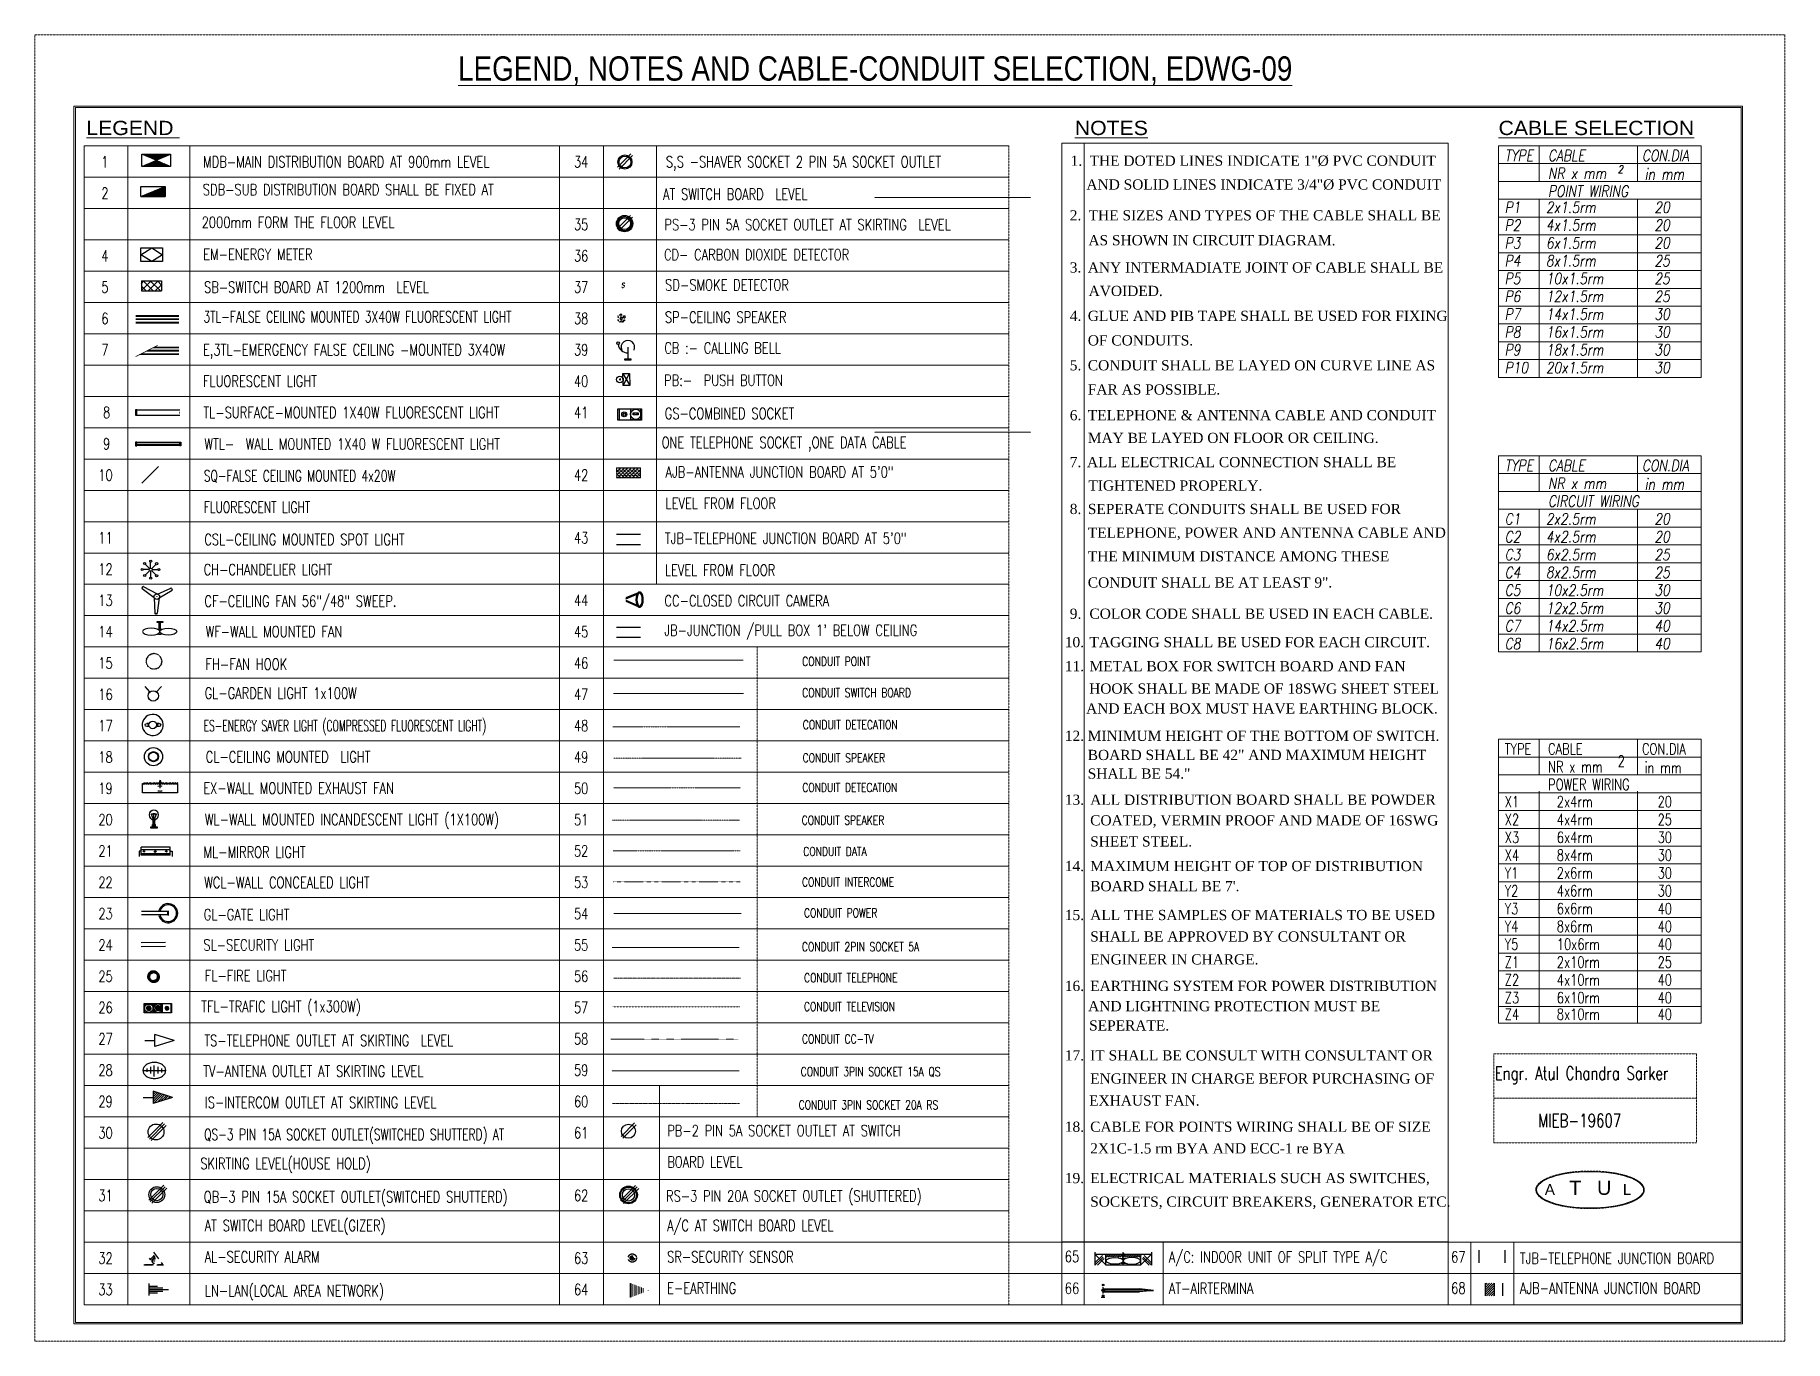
# Model space of a CAD drawing. Header units: inches. Extents: x -49881 to 95347, y -45374 to 27845.
# Drawn here: x -49881 to -23514, y 3322 to 23002 of the extents above; entities that cross this region are included whole.
import ezdxf

# ---------------------------------------------------------------- set-up
doc = ezdxf.new("R2010")
doc.units = ezdxf.units.IN
doc.header["$MEASUREMENT"] = 0
for name, pattern in [('ACAD_ISO02W100', [15, 12, -3]), ('ACAD_ISO04W100', [30.5, 24, -3, 0.5, -3]), ('BORDER', [1.75, 0.5, -0.25, 0.5, -0.25, 0, -0.25]), ('CENTER', [2, 1.25, -0.25, 0.25, -0.25]), ('CENTER2', [1.125, 0.75, -0.125, 0.125, -0.125]), ('DASHDOT2', [0.5, 0.25, -0.125, 0, -0.125]), ('HIDDEN', [9.525, 6.35, -3.175]), ('PHANTOM', [2.5, 1.25, -0.25, 0.25, -0.25, 0.25, -0.25])]:
    doc.linetypes.add(name, pattern=pattern)
for name, color, linetype, lineweight in [('A-Col', 3, 'Continuous', 5), ('A-floor level-05', 140, 'Continuous', 5), ('E-3-Tube-Light', 106, 'Continuous', 9), ('E-AC', 4, 'Continuous', 25), ('E-AJB', 5, 'Continuous', 30), ('E-AL', 1, 'HIDDEN', 30), ('E-AT', 1, 'Continuous', 25), ('E-BP-Bell-Push', 201, 'Continuous', 30), ('E-Cable & Conduit- Chart', 7, 'Continuous', 30), ('E-CB-Calling-Bell', 1, 'Continuous', 30), ('E-CF-Ceiling-Fan', 42, 'Continuous', 30), ('E-CH-Chandelier-Light', 6, 'Continuous', 30), ('E-CL-Ceiling-Light', 6, 'Continuous', 30), ('E-Con-Point', 5, 'Continuous', 30), ('E-Conduit-CCTV', 74, 'PHANTOM', 30), ('E-Conduit-Data', 210, 'Continuous', 30), ('E-Conduit-Detecation', 145, 'Continuous', 30), ('E-Conduit-Intercome', 145, 'CENTER2', 30), ('E-Conduit-Power', 1, 'HIDDEN', 30), ('E-Conduit-PS', 3, 'Continuous', 30), ('E-Conduit-QS', 6, 'CENTER', 30), ('E-Conduit-Rs', 90, 'CENTER2', 30), ('E-Conduit-Speaker', 3, 'DASHDOT2', 30), ('E-Conduit-Switch Borad', 1, 'HIDDEN', 30), ('E-CSL-Ceiling-Sport-Light', 191, 'Continuous', 30), ('E-Earth', 1, 'Continuous', 20), ('E-EM-Energy-Metrr', 1, 'Continuous', 30), ('E-ES-Energy Saver-Light', 10, 'Continuous', 30), ('E-EX-Exhaust-Fan', 132, 'Continuous', 30), ('E-FH-Fan-hook', 82, 'Continuous', 30), ('E-Fire-Light', 6, 'Continuous', 30), ('E-GL-Garden-Light', 1, 'Continuous', 30), ('E-GL-Gate-Light', 173, 'Continuous', 30), ('E-GS-Combined-Socket', 6, 'Continuous', 30), ('E-IS-Intercome-Socket', 201, 'Continuous', 30), ('E-JB-Junction-Box', 1, 'Continuous', 30), ('E-LAN', 6, 'Continuous', 30), ('E-Legend', 7, 'Continuous', 30), ('E-LIGHT-2X2', 160, 'Continuous', 30), ('E-MDB', 1, 'Continuous', 30), ('E-ML-Mirror-Light', 140, 'Continuous', 30), ('E-PB-Socket-5A', 211, 'Continuous', 30), ('E-PS-Socket-5A', 5, 'Continuous', 30), ('E-QB-Socket-20A', 40, 'Continuous', 30), ('E-QS-Socket-15A', 1, 'Continuous', 30), ('E-RS-Socket-20A', 70, 'Continuous', 30), ('E-SB-Switch-Board', 30, 'Continuous', 30), ('E-SD-Detector', 150, 'CENTER', 30), ('E-SD-Smoke-Detector', 180, 'Continuous', 30), ('E-Security-Camera', 6, 'Continuous', 30), ('E-Security-Light', 1, 'Continuous', 30), ('E-Sensor', 3, 'ACAD_ISO02W100', 25), ('E-Singal Tube-Light', 20, 'Continuous', 30), ('E-SP-Speaker', 20, 'Continuous', 30), ('E-SS-Saver-Socket-5a', 70, 'Continuous', 30), ('E-Sub-Distrubtion board', 80, 'Continuous', 30), ('E-Telephone-Conduit', 241, 'CENTER2', 30), ('E-Telephone-Socket', 11, 'Continuous', 30), ('E-Television-Conduit', 171, 'CENTER2', 30), ('E-TFL', 253, 'Continuous', 30), ('E-TJB', 3, 'Continuous', 30), ('E-Tv-Socket', 1, 'Continuous', 30), ('E-WCL-Wall-Conciled-Light', 6, 'Continuous', 30), ('E-WF-Wall-Bracket-Fan', 235, 'Continuous', 30), ('E-WL-Wall-Light', 200, 'Continuous', 30), ('E-WTL-Wall-Tube-Light', 6, 'Continuous', 30), ('gride-Line', 253, 'CENTER', 5), ('Text', 252, 'Continuous', 15), ('WINDOW', 140, 'Continuous', 9)]:
    doc.layers.add(name, color=color, linetype=linetype, lineweight=lineweight)
doc.layers.add('E-ES', color=3, linetype='Continuous')
doc.styles.add('B', font='times.ttf')
doc.styles.add('ROMANS', font='txt.shx', dxfattribs={"width": 0.8})
doc.styles.add('STYLE1', font='arial.ttf')
doc.styles.add('SWIS-BLK', font='ARIALN.TTF')
doc.styles.add('TAVE1', font='ROMANS.shx', dxfattribs={"width": 0.75})
doc.styles.add('TIMES', font='ARIALN.TTF')
pattern_1 = [(44.99999999, (423185.3329, -213174.7741), (-0.09943689111, 0.09943689108), [])]

msp = doc.modelspace()

# ---------------------------------------------------------------- texts
at = {"layer": 'E-3-Tube-Light', "lineweight": 0, "style": 'TAVE1'}
for s, width, p in [('3TL-FALSE CEILING MOUNTED 3X40W FLUORESCENT LIGHT', 0.7, (-47343.1, 18671.8)), ('E,3TL-EMERGENCY FALSE CEILING -MOUNTED 3X40W ', 0.75, (-47349.8, 18172.5)), ('FLUORESCENT LIGHT', 0.75, (-47349.8, 17700.5))]:
    msp.add_text(s, height=168.583, dxfattribs=dict(at, width=width)).set_placement(p)
at = {"layer": 'E-AC', "lineweight": 0, "style": 'TAVE1', "width": 0.75}
msp.add_text('A/C: INDOOR UNIT OF SPLIT TYPE A/C', height=168.583, dxfattribs=at).set_placement((-32796.8, 4503.6))
at = {"layer": 'E-AJB', "linetype": 'Continuous', "lineweight": 0, "style": 'TAVE1', "width": 0.75}
msp.add_text('AJB-ANTENNA JUNCTION BOARD', height=168.583, dxfattribs=at).set_placement((-27508, 4034.1))
at = {"layer": 'E-AL', "lineweight": 0, "style": 'TAVE1', "width": 0.75}
msp.add_text('AL-SECURITY ALARM', height=168.583, dxfattribs=at).set_placement((-47324.9, 4506.9))
at = {"layer": 'E-AT', "lineweight": 0, "style": 'TAVE1', "width": 0.75}
msp.add_text('AT-AIRTERMINA', height=168.583, dxfattribs=at).set_placement((-32796.8, 4031.5))
at = {"layer": 'E-BP-Bell-Push', "lineweight": 0, "style": 'TAVE1', "width": 0.75}
msp.add_text('PB:-  PUSH BUTTON', height=168.583, dxfattribs=at).set_placement((-40402.2, 17714.8))
at = {"layer": 'E-Cable & Conduit- Chart', "color": 160, "lineweight": 0, "style": 'TAVE1', "oblique": 10, "width": 0.8}
for s, height, p in [('TYPE', 168.58, (-27736.5, 21102.5)), ('CABLE', 168.58, (-27084, 21102.5)), ('CON.DIA', 168.58, (-25668.8, 21102.5)), ('NR x mm', 168.58, (-27084, 20834)), ('2', 117.1, (-26032.8, 20920.2)), ('in mm ', 168.58, (-25628.1, 20821.7)), ('POINT WIRING', 168.583, (-27084, 20565.5)), ('P1', 168.58, (-27736.5, 20321.6)), ('2x1.5rm', 168.58, (-27115.5, 20321.6)), ('20', 168.58, (-25480.6, 20321.6)), ('P2', 168.58, (-27736.5, 20053.1)), ('4x1.5rm', 168.58, (-27115.5, 20053.1)), ('20', 168.58, (-25480.6, 20053.1)), ('P3', 168.58, (-27736.5, 19784.6)), ('6x1.5rm', 168.58, (-27115.5, 19784.6)), ('20', 168.58, (-25480.6, 19784.6)), ('P4', 168.58, (-27736.5, 19516.1)), ('8x1.5rm', 168.58, (-27115.5, 19516.1)), ('25', 168.58, (-25480.6, 19516.1)), ('P5', 168.58, (-27736.5, 19247.6)), ('10x1.5rm', 168.58, (-27115.5, 19247.6)), ('25', 168.58, (-25480.6, 19247.6)), ('P6', 168.58, (-27736.5, 18979.1)), ('12x1.5rm', 168.58, (-27115.5, 18979.1)), ('25', 168.58, (-25480.6, 18979.1)), ('P7', 168.58, (-27736.5, 18710.6)), ('14x1.5rm', 168.58, (-27115.5, 18710.6)), ('30', 168.58, (-25480.6, 18710.6)), ('P8', 168.58, (-27736.5, 18442.1)), ('16x1.5rm', 168.58, (-27115.5, 18442.1)), ('30', 168.58, (-25480.6, 18442.1)), ('P9', 168.58, (-27736.5, 18173.7)), ('18x1.5rm', 168.58, (-27115.5, 18173.7)), ('30', 168.58, (-25480.6, 18173.7)), ('P10', 168.58, (-27736.5, 17905.2)), ('20x1.5rm', 168.58, (-27115.5, 17905.2)), ('30', 168.58, (-25480.6, 17905.2))]:
    msp.add_text(s, height=height, dxfattribs=at).set_placement(p)
at = {"layer": 'E-Cable & Conduit- Chart', "color": 220, "lineweight": 0, "style": 'TAVE1', "oblique": 10, "width": 0.8}
for s, height, p in [('TYPE', 168.58, (-27736.5, 16430.6)), ('CABLE', 168.58, (-27084, 16430.6)), ('CON.DIA', 168.58, (-25668.8, 16430.6)), ('NR x mm', 168.58, (-27084, 16162.1)), ('in mm ', 168.58, (-25628.1, 16149.8)), ('CIRCUIT WIRING', 168.583, (-27084, 15893.6)), ('C1', 168.58, (-27736.5, 15624.7)), ('2x2.5rm', 168.58, (-27115.5, 15624.7)), ('20', 168.58, (-25480.6, 15624.7)), ('C2', 168.58, (-27736.5, 15356.3)), ('4x2.5rm', 168.58, (-27115.5, 15356.3)), ('20', 168.58, (-25480.6, 15356.3)), ('C3', 168.58, (-27736.5, 15087.8)), ('6x2.5rm', 168.58, (-27115.5, 15087.8)), ('25', 168.58, (-25480.6, 15087.8)), ('C4', 168.58, (-27736.5, 14819.3)), ('8x2.5rm', 168.58, (-27115.5, 14819.3)), ('25', 168.58, (-25480.6, 14819.3)), ('C5', 168.58, (-27736.5, 14550.8)), ('10x2.5rm', 168.58, (-27115.5, 14550.8)), ('30', 168.58, (-25480.6, 14550.8)), ('C6', 168.58, (-27736.5, 14282.3)), ('12x2.5rm', 168.58, (-27115.5, 14282.3)), ('30', 168.58, (-25480.6, 14282.3)), ('C7', 168.58, (-27736.5, 14013.8)), ('14x2.5rm', 168.58, (-27115.5, 14013.8)), ('40', 168.58, (-25480.6, 14013.8)), ('C8', 168.58, (-27736.5, 13745.3)), ('16x2.5rm', 168.58, (-27115.5, 13745.3)), ('40', 168.58, (-25480.6, 13745.3))]:
    msp.add_text(s, height=height, dxfattribs=at).set_placement(p)
at = {"layer": 'E-CB-Calling-Bell', "lineweight": 0, "style": 'TAVE1', "width": 0.75}
msp.add_text('CB :- CALLING BELL', height=168.583, dxfattribs=at).set_placement((-40399.5, 18202))
at = {"layer": 'E-CF-Ceiling-Fan', "lineweight": 0, "style": 'TAVE1', "width": 0.75}
msp.add_text('CF-CEILING FAN 56"/48" SWEEP.', height=168.583, dxfattribs=at).set_placement((-47328.3, 14387.5))
at = {"layer": 'E-CH-Chandelier-Light', "lineweight": 0, "style": 'TAVE1', "width": 0.75}
msp.add_text('CH-CHANDELIER LIGHT ', height=168.583, dxfattribs=at).set_placement((-47340.1, 14862.2))
at = {"layer": 'E-CL-Ceiling-Light', "lineweight": 0, "style": 'TAVE1', "width": 0.75}
for s, height, p in [('CL-CEILING MOUNTED  LIGHT ', 168.583, (-47308.2, 12041.9)), ('TYPE', 168.58, (-27736.5, 12159.6)), ('CABLE', 168.58, (-27084, 12159.6)), ('2', 168.6, (-26035.8, 11976.4)), ('CON.DIA', 168.58, (-25668.8, 12159.6)), ('NR x mm', 168.58, (-27084, 11891.1)), ('in mm ', 168.58, (-25628.1, 11878.8)), ('POWER WIRING', 168.583, (-27084, 11622.6)), ('X1', 168.58, (-27736.5, 11364.3)), ('2x4rm', 168.58, (-26951.7, 11364.3)), ('20', 168.58, (-25433.4, 11364.3)), ('X2', 168.58, (-27736.5, 11095.8)), ('4x4rm', 168.58, (-26951.7, 11095.8)), ('25', 168.58, (-25433.4, 11095.8)), ('X3', 168.58, (-27736.5, 10827.3)), ('6x4rm', 168.58, (-26951.7, 10827.3)), ('30', 168.58, (-25433.4, 10827.3)), ('X4', 168.58, (-27736.5, 10558.8)), ('8x4rm', 168.58, (-26951.7, 10558.8)), ('30', 168.58, (-25433.4, 10558.8)), ('Y1', 168.58, (-27736.5, 10290.3)), ('2x6rm', 168.58, (-26951.7, 10290.3)), ('30', 168.58, (-25433.4, 10290.3)), ('Y2', 168.58, (-27736.5, 10021.8)), ('4x6rm', 168.58, (-26951.7, 10021.8)), ('30', 168.58, (-25433.4, 10021.8)), ('Y3', 168.58, (-27736.5, 9753.3)), ('6x6rm', 168.58, (-26951.7, 9753.3)), ('40', 168.58, (-25433.4, 9753.3)), ('Y4', 168.58, (-27736.5, 9484.8)), ('8x6rm', 168.58, (-26951.7, 9484.8)), ('40', 168.58, (-25433.4, 9484.8)), ('Y5', 168.58, (-27736.5, 9216.3)), ('10x6rm', 168.58, (-26951.7, 9216.3)), ('40', 168.58, (-25433.4, 9216.3)), ('Z1', 168.58, (-27736.5, 8947.8)), ('2x10rm', 168.58, (-26951.7, 8947.8)), ('25', 168.58, (-25433.4, 8947.8)), ('Z2', 168.58, (-27736.5, 8679.3)), ('4x10rm', 168.58, (-26951.7, 8679.3)), ('40', 168.58, (-25433.4, 8679.3)), ('Z3', 168.58, (-27736.5, 8410.8)), ('6x10rm', 168.58, (-26951.7, 8410.8)), ('40', 168.58, (-25433.4, 8410.8)), ('Z4', 168.58, (-27736.5, 8161.4)), ('8x10rm', 168.58, (-26951.7, 8161.4)), ('40', 168.58, (-25433.4, 8161.4)), ('Engr. Atul Chandra Sarker', 196.698, (-27888.2, 7259.5)), ('MIEB-19607', 196.7, (-27233.1, 6546.1))]:
    msp.add_text(s, height=height, dxfattribs=at).set_placement(p)
at = {"layer": 'E-CL-Ceiling-Light', "lineweight": 0, "style": 'STYLE1'}
for s, height, p in [('A', 162.6, (-27132.3, 5524.4)), ('T', 214.6, (-26763.4, 5524.4)), ('U', 214.6, (-26346, 5524.4)), ('L', 162.6, (-25956.4, 5524.4))]:
    msp.add_text(s, height=height, dxfattribs=at).set_placement(p)
at = {"layer": 'E-Con-Point', "lineweight": 0, "style": 'TAVE1', "width": 0.75}
for s, p in [('CONDUIT POINT', (-38321.9, 13495.8)), ('CONDUIT SWITCH BOARD', (-38321.9, 13023.8))]:
    msp.add_text(s, height=134.827, dxfattribs=at).set_placement(p)
at = {"layer": 'E-Conduit-CCTV', "lineweight": 0, "ltscale": 2, "style": 'TAVE1', "width": 0.75}
msp.add_text('CONDUIT CC-TV', height=134.827, dxfattribs=at).set_placement((-38325, 7806.1))
at = {"layer": 'E-Conduit-Data', "linetype": 'BORDER', "lineweight": 0, "style": 'TAVE1', "width": 0.75}
msp.add_text('CONDUIT DATA', height=134.827, dxfattribs=at).set_placement((-38306.7, 10631))
at = {"layer": 'E-Conduit-Detecation', "linetype": 'BORDER', "lineweight": 0, "style": 'TAVE1', "width": 0.75}
for p in [(-38312.8, 12540.2), (-38319.7, 11595.2)]:
    msp.add_text('CONDUIT DETECATION', height=134.827, dxfattribs=at).set_placement(p)
at = {"layer": 'E-Conduit-Intercome', "linetype": 'PHANTOM', "lineweight": 0, "style": 'TAVE1', "width": 0.75}
msp.add_text('CONDUIT INTERCOME', height=134.827, dxfattribs=at).set_placement((-38324.5, 10170))
at = {"layer": 'E-Conduit-Power', "linetype": 'CENTER', "lineweight": 0, "style": 'TAVE1', "width": 0.75}
msp.add_text('CONDUIT POWER', height=134.827, dxfattribs=at).set_placement((-38294.6, 9705))
at = {"layer": 'E-Conduit-PS', "lineweight": 0, "style": 'TAVE1', "width": 0.75}
msp.add_text('CONDUIT 2PIN SOCKET 5A', height=134.827, dxfattribs=at).set_placement((-38326.3, 9195.2))
at = {"layer": 'E-Conduit-QS', "lineweight": 0, "style": 'TAVE1', "width": 0.75}
msp.add_text('CONDUIT 3PIN SOCKET 15A QS', height=134.827, dxfattribs=at).set_placement((-38343.2, 7313.9))
at = {"layer": 'E-Conduit-Rs', "lineweight": 0, "ltscale": 2, "style": 'TAVE1', "width": 0.75}
msp.add_text('CONDUIT 3PIN SOCKET 20A RS', height=134.827, dxfattribs=at).set_placement((-38373.9, 6811.8))
at = {"layer": 'E-Conduit-Speaker', "linetype": 'BORDER', "lineweight": 0, "style": 'TAVE1', "width": 0.75}
for p in [(-38315.5, 12042.6), (-38328.5, 11102.2)]:
    msp.add_text('CONDUIT SPEAKER', height=134.827, dxfattribs=at).set_placement(p)
at = {"layer": 'E-CSL-Ceiling-Sport-Light', "lineweight": 0, "style": 'TAVE1', "width": 0.75}
msp.add_text('CSL-CEILING MOUNTED SPOT LIGHT', height=168.583, dxfattribs=at).set_placement((-47330.4, 15316))
at = {"layer": 'E-Earth', "linetype": 'Continuous', "lineweight": 0, "style": 'TAVE1', "width": 0.75}
msp.add_text('E-EARTHING ', height=168.583, dxfattribs=at).set_placement((-40356.7, 4033.7))
at = {"layer": 'E-EM-Energy-Metrr', "lineweight": 0, "style": 'TAVE1', "width": 0.75}
msp.add_text('EM-ENERGY METER', height=168.583, dxfattribs=at).set_placement((-47346.4, 19613.1))
at = {"layer": 'E-ES', "lineweight": 0, "style": 'SWIS-BLK'}
msp.add_text('%%ULEGEND, NOTES AND CABLE-CONDUIT SELECTION, EDWG-09', height=365.76, dxfattribs=at).set_placement((-43506.1, 22314.9))
at = {"layer": 'E-ES-Energy Saver-Light', "lineweight": 0, "style": 'TAVE1', "width": 0.6}
msp.add_text('ES-ENERGY SAVER LIGHT (COMPRESSED FLUORESCENT LIGHT)', height=168.583, dxfattribs=at).set_placement((-47340.3, 12510.1))
at = {"layer": 'E-EX-Exhaust-Fan', "lineweight": 0, "style": 'TAVE1', "width": 0.75}
msp.add_text('EX-WALL MOUNTED EXHAUST FAN ', height=168.583, dxfattribs=at).set_placement((-47345.4, 11568))
at = {"layer": 'E-FH-Fan-hook', "lineweight": 0, "ltscale": 20, "style": 'TAVE1', "width": 0.75}
msp.add_text('FH-FAN HOOK', height=168.583, dxfattribs=at).set_placement((-47312.1, 13435.9))
at = {"layer": 'E-Fire-Light', "lineweight": 0, "style": 'TAVE1', "width": 0.75}
msp.add_text('FL-FIRE LIGHT', height=168.583, dxfattribs=at).set_placement((-47321.5, 8743.4))
at = {"layer": 'E-GL-Garden-Light', "lineweight": 0, "style": 'TAVE1', "width": 0.75}
msp.add_text('GL-GARDEN LIGHT 1x100W', height=168.583, dxfattribs=at).set_placement((-47325, 13000.5))
at = {"layer": 'E-GL-Gate-Light', "lineweight": 0, "style": 'TAVE1', "width": 0.75}
msp.add_text('GL-GATE LIGHT ', height=168.583, dxfattribs=at).set_placement((-47337.6, 9662.4))
at = {"layer": 'E-GS-Combined-Socket', "lineweight": 0, "style": 'TAVE1', "width": 0.75}
for s, p in [('GS-COMBINED SOCKET ', (-40392.2, 17214)), (' ONE TELEPHONE SOCKET ,ONE DATA CABLE ', (-40526.7, 16777.5))]:
    msp.add_text(s, height=168.583, dxfattribs=at).set_placement(p)
at = {"layer": 'E-IS-Intercome-Socket', "lineweight": 0, "style": 'TAVE1', "width": 0.75}
msp.add_text('IS-INTERCOM OUTLET AT SKIRTING LEVEL', height=168.583, dxfattribs=at).set_placement((-47321.8, 6832.1))
at = {"layer": 'E-JB-Junction-Box', "lineweight": 0, "style": 'TAVE1', "width": 0.75}
for s, p in [('AJB-ANTENNA JUNCTION BOARD AT 5\'0" ', (-40380.5, 16332.7)), ('LEVEL FROM FLOOR ', (-40380.5, 15860.7)), ('TJB-TELEPHONE JUNCTION BOARD AT 5\'0" ', (-40390.2, 15333)), ('LEVEL FROM FLOOR', (-40390.2, 14854.6))]:
    msp.add_text(s, height=168.583, dxfattribs=at).set_placement(p)
at = {"layer": 'E-LAN', "lineweight": 0, "style": 'TAVE1', "width": 0.75}
msp.add_text('LN-LAN(LOCAL AREA NETWORK)', height=168.583, dxfattribs=at).set_placement((-47321.8, 3993.6))
at = {"layer": 'E-Legend', "lineweight": 0, "style": 'TIMES', "width": 1.3}
for s, height, p in [('%%ULEGEND ', 214.58, (-49107.5, 21494.7)), ('%%UNOTES', 214.58, (-34214.1, 21494.7)), ('%%UCABLE SELECTION', 214.579, (-27829.9, 21494.7))]:
    msp.add_text(s, height=height, dxfattribs=at).set_placement(p)
at = {"layer": 'E-LIGHT-2X2', "lineweight": 0, "style": 'TAVE1', "width": 0.7}
for s, p in [('SQ-FALSE CEILING MOUNTED 4x20W ', (-47338, 16274.7)), ('FLUORESCENT LIGHT', (-47338, 15802.7))]:
    msp.add_text(s, height=168.583, dxfattribs=at).set_placement(p)
at = {"layer": 'E-MDB', "lineweight": 0, "style": 'TAVE1', "width": 0.75}
for s, height, p in [('1', 168.6, (-48882.2, 21006)), ('MDB-MAIN DISTRIBUTION BOARD AT 900mm LEVEL', 168.583, (-47348.4, 21006)), ('34', 168.58, (-41760.8, 21006)), ('2', 168.6, (-48882.2, 20534)), ('35', 168.58, (-41760.8, 20062)), ('4', 168.6, (-48882.2, 19590)), ('36', 168.58, (-41760.8, 19590)), ('5', 168.6, (-48882.2, 19118)), ('37', 168.58, (-41760.8, 19118)), ('6', 168.6, (-48882.2, 18646)), ('38', 168.58, (-41760.8, 18646)), ('7', 168.6, (-48882.2, 18174)), ('39', 168.58, (-41760.8, 18174)), ('40', 168.58, (-41760.8, 17702)), ('8', 168.6, (-48856.8, 17230)), ('41', 168.58, (-41760.8, 17230)), ('9', 168.6, (-48856.8, 16757.9)), ('10', 168.58, (-48926.3, 16285.9)), ('42', 168.58, (-41760.8, 16285.9)), ('11', 168.58, (-48926.3, 15341.9)), ('43', 168.58, (-41760.8, 15341.9)), ('12', 168.58, (-48926.3, 14869.9)), ('13', 168.58, (-48926.3, 14397.9)), ('44', 168.58, (-41760.8, 14397.9)), ('14', 168.58, (-48926.3, 13925.9)), ('45', 168.58, (-41760.8, 13925.9)), ("JB-JUNCTION /PULL BOX 1' BELOW CEILING", 168.583, (-40398.8, 13947)), ('15', 168.58, (-48926.3, 13453.9)), ('46', 168.58, (-41760.8, 13453.9)), ('16', 168.58, (-48926.3, 12981.9)), ('47', 168.58, (-41760.8, 12981.9)), ('17', 168.58, (-48926.3, 12509.9)), ('48', 168.58, (-41760.8, 12509.9)), ('18', 168.58, (-48926.3, 12037.9)), ('49', 168.58, (-41760.8, 12037.9)), ('19', 168.58, (-48926.3, 11565.9)), ('50', 168.58, (-41760.8, 11565.9)), ('20', 168.58, (-48926.3, 11093.9)), ('51', 168.58, (-41760.8, 11093.9)), ('21', 168.58, (-48926.3, 10621.9)), ('52', 168.58, (-41760.8, 10621.9)), ('22', 168.58, (-48926.3, 10149.9)), ('53', 168.58, (-41760.8, 10149.9)), ('23', 168.58, (-48926.3, 9677.9)), ('54', 168.58, (-41760.8, 9677.9)), ('24', 168.58, (-48926.3, 9205.9)), ('55', 168.58, (-41760.8, 9205.9)), ('25', 168.58, (-48926.3, 8733.9)), ('56', 168.58, (-41760.8, 8733.9)), ('26', 168.58, (-48926.3, 8261.9)), ('57', 168.58, (-41760.8, 8261.9)), ('27', 168.58, (-48926.3, 7789.9)), ('58', 168.58, (-41760.8, 7789.9)), ('28', 168.58, (-48926.3, 7317.9)), ('59', 168.58, (-41760.8, 7317.9)), ('29', 168.58, (-48926.3, 6845.9)), ('60', 168.58, (-41760.8, 6845.9)), ('30', 168.58, (-48926.3, 6373.9)), ('61', 168.58, (-41760.8, 6373.9)), (' SKIRTING LEVEL(HOUSE HOLD)', 168.583, (-47476.8, 5911.6)), ('31', 168.58, (-48926.3, 5429.9)), ('62', 168.58, (-41760.8, 5429.9)), ('32', 168.58, (-48926.3, 4485.9)), ('63', 168.58, (-41760.8, 4485.9)), ('65', 168.58, (-34365.2, 4509.7)), ('67', 168.58, (-28543.4, 4504.1)), ('33', 168.58, (-48926.3, 4013.9)), ('64', 168.58, (-41760.8, 4013.9)), ('66', 168.58, (-34365.2, 4032.1)), ('68', 168.58, (-28543.4, 4034.9))]:
    msp.add_text(s, height=height, dxfattribs=at).set_placement(p)
at = {"layer": 'E-ML-Mirror-Light', "lineweight": 0, "style": 'TAVE1', "width": 0.75}
msp.add_text('ML-MIRROR LIGHT', height=168.583, dxfattribs=at).set_placement((-47342.5, 10605.3))
at = {"layer": 'E-PB-Socket-5A', "lineweight": 0, "style": 'TAVE1', "width": 0.75}
for s, p in [('PB-2 PIN 5A SOCKET OUTLET AT SWITCH ', (-40354.7, 6407.9)), ('BOARD LEVEL', (-40354.7, 5935.9))]:
    msp.add_text(s, height=168.583, dxfattribs=at).set_placement(p)
at = {"layer": 'E-PS-Socket-5A', "lineweight": 0, "style": 'TAVE1', "width": 0.75}
msp.add_text('PS-3 PIN 5A SOCKET OUTLET AT SKIRTING  LEVEL', height=168.583, dxfattribs=at).set_placement((-40397.5, 20060))
at = {"layer": 'E-QB-Socket-20A', "lineweight": 0, "style": 'TAVE1', "width": 0.75}
for s, p in [('QB-3 PIN 15A SOCKET OUTLET(SWITCHED SHUTTERD) ', (-47339.2, 5410.5)), ('AT SWITCH BOARD LEVEL(GIZER)', (-47324.9, 4978.9))]:
    msp.add_text(s, height=168.583, dxfattribs=at).set_placement(p)
at = {"layer": 'E-QS-Socket-15A', "lineweight": 0, "style": 'TAVE1', "width": 0.7}
msp.add_text('QS-3 PIN 15A SOCKET OUTLET(SWITCHED SHUTTERD) AT', height=168.583, dxfattribs=at).set_placement((-47333.8, 6349.8))
at = {"layer": 'E-RS-Socket-20A', "lineweight": 0, "style": 'TAVE1', "width": 0.75}
for s, p in [('RS-3 PIN 20A SOCKET OUTLET (SHUTTERED)  ', (-40373.1, 5423.5)), ('A/C AT SWITCH BOARD LEVEL', (-40356.7, 4977.7)), ('SR-SECURITY SENSOR', (-40356.7, 4505.7))]:
    msp.add_text(s, height=168.583, dxfattribs=at).set_placement(p)
at = {"layer": 'E-SB-Switch-Board', "lineweight": 0, "style": 'TAVE1', "width": 0.75}
msp.add_text('SB-SWITCH BOARD AT 1200mm  LEVEL', height=168.583, dxfattribs=at).set_placement((-47333.2, 19117.5))
at = {"layer": 'E-SD-Detector', "lineweight": 0, "style": 'TAVE1', "width": 0.75}
msp.add_text('CD- CARBON DIOXIDE DETECTOR', height=168.583, dxfattribs=at).set_placement((-40404.2, 19607.9))
at = {"layer": 'E-SD-Smoke-Detector', "lineweight": 0, "style": 'TAVE1', "width": 0.75}
msp.add_text('SD-SMOKE DETECTOR', height=168.583, dxfattribs=at).set_placement((-40385.9, 19151.1))
at = {"layer": 'E-Security-Camera', "lineweight": 0, "style": 'TAVE1', "width": 0.75}
msp.add_text('CC-CLOSED CIRCUIT CAMERA', height=168.583, dxfattribs=at).set_placement((-40396.1, 14393))
at = {"layer": 'E-Security-Light', "lineweight": 0, "ltscale": 0.5, "style": 'TAVE1', "width": 0.75}
msp.add_text('SL-SECURITY LIGHT', height=168.583, dxfattribs=at).set_placement((-47343.2, 9205.3))
at = {"layer": 'E-Singal Tube-Light', "lineweight": 0, "ltscale": 20, "style": 'TAVE1', "width": 0.75}
msp.add_text('TL-SURFACE-MOUNTED 1X40W FLUORESCENT LIGHT', height=168.583, dxfattribs=at).set_placement((-47343.5, 17228.2))
at = {"layer": 'E-SP-Speaker', "lineweight": 0, "style": 'TAVE1', "width": 0.75}
msp.add_text('SP-CEILING SPEAKER', height=168.583, dxfattribs=at).set_placement((-40390.3, 18666.1))
at = {"layer": 'E-SS-Saver-Socket-5a', "lineweight": 0, "style": 'TAVE1', "width": 0.75}
for s, p in [('S,S -SHAVER SOCKET 2 PIN 5A SOCKET OUTLET ', (-40375.1, 21007.5)), (' AT SWITCH BOARD  LEVEL', (-40504.7, 20518.9))]:
    msp.add_text(s, height=168.583, dxfattribs=at).set_placement(p)
at = {"layer": 'E-Sub-Distrubtion board', "lineweight": 0, "style": 'TAVE1', "width": 0.75}
for s, p in [('SDB-SUB DISTRIBUTION BOARD SHALL BE FIXED AT', (-47352, 20588.3)), (' 2000mm FORM THE FLOOR LEVEL ', (-47456.3, 20095.7))]:
    msp.add_text(s, height=168.583, dxfattribs=at).set_placement(p)
at = {"layer": 'E-Telephone-Conduit', "lineweight": 0, "ltscale": 2, "style": 'TAVE1', "width": 0.75}
msp.add_text('CONDUIT TELEPHONE', height=134.827, dxfattribs=at).set_placement((-38293, 8728))
at = {"layer": 'E-Telephone-Socket', "lineweight": 0, "style": 'TAVE1', "width": 0.75}
msp.add_text('TS-TELEPHONE OUTLET AT SKIRTING  LEVEL', height=168.583, dxfattribs=at).set_placement((-47329.3, 7765.5))
at = {"layer": 'E-Television-Conduit', "lineweight": 0, "ltscale": 0.1, "style": 'TAVE1', "width": 0.75}
msp.add_text('CONDUIT TELEVISION', height=134.827, dxfattribs=at).set_placement((-38295.6, 8293.5))
at = {"layer": 'E-TFL', "lineweight": 0, "style": 'TAVE1', "width": 0.75}
msp.add_text('TFL-TRAFIC LIGHT (1x300W) ', height=168.583, dxfattribs=at).set_placement((-47377.5, 8278.2))
at = {"layer": 'E-TJB', "linetype": 'Continuous', "lineweight": 0, "style": 'TAVE1', "width": 0.75}
msp.add_text('TJB-TELEPHONE JUNCTION BOARD', height=168.583, dxfattribs=at).set_placement((-27508, 4483.8))
at = {"layer": 'E-Tv-Socket', "lineweight": 0, "style": 'TAVE1', "width": 0.75}
msp.add_text('TV-ANTENA OUTLET AT SKIRTING LEVEL', height=168.583, dxfattribs=at).set_placement((-47345.6, 7302.8))
at = {"layer": 'E-WCL-Wall-Conciled-Light', "lineweight": 0, "ltscale": 20, "style": 'TAVE1', "width": 0.75}
msp.add_text('WCL-WALL CONCEALED LIGHT', height=168.583, dxfattribs=at).set_placement((-47331, 10146.6))
at = {"layer": 'E-WF-Wall-Bracket-Fan', "lineweight": 0, "style": 'TAVE1', "width": 0.75}
msp.add_text('WF-WALL MOUNTED FAN', height=168.583, dxfattribs=at).set_placement((-47310.2, 13927.9))
at = {"layer": 'E-WL-Wall-Light', "lineweight": 0, "style": 'TAVE1', "width": 0.75}
msp.add_text('WL-WALL MOUNTED INCANDESCENT LIGHT (1X100W)', height=168.583, dxfattribs=at).set_placement((-47321.2, 11096))
at = {"layer": 'E-WTL-Wall-Tube-Light', "lineweight": 0, "style": 'TAVE1', "width": 0.75}
msp.add_text('WTL-  WALL MOUNTED 1X40 W FLUORESCENT LIGHT', height=168.583, dxfattribs=at).set_placement((-47328.8, 16754.1))
at = {"layer": 'Text', "lineweight": 0, "style": 'B'}
for s, p in [('1.', (-34276.1, 21031.5)), ('THE DOTED LINES INDICATE 1"%%C PVC CONDUIT ', (-33991.9, 21031.5)), (' AND SOLID LINES INDICATE 3/4"%%C PVC CONDUIT', (-34097.4, 20672.9)), ('2.', (-34290.2, 20208.9)), ('THE SIZES AND TYPES OF THE CABLE SHALL BE ', (-34006, 20208.9)), (' AS SHOWN IN CIRCUIT DIAGRAM.', (-34067.5, 19832.8)), ('3.', (-34290.2, 19422.6)), ('ANY INTERMADIATE JOINT OF CABLE SHALL BE ', (-34018.3, 19422.6)), (' AVOIDED.', (-34063.9, 19069.3)), ('4.', (-34290.2, 18693.3)), ('GLUE AND PIB TAPE SHALL BE USED FOR FIXING ', (-34018.3, 18693.3)), ('OF CONDUITS.', (-34018.3, 18324.1)), ('5.', (-34290.2, 17948.5)), ('CONDUIT SHALL BE LAYED ON CURVE LINE AS ', (-34018.3, 17948.5)), ('FAR AS POSSIBLE.', (-34018.3, 17583.9)), ('6.', (-34290.2, 17196.4)), ('TELEPHONE & ANTENNA CABLE AND CONDUIT ', (-34018.3, 17196.4)), ('MAY BE LAYED ON FLOOR OR CEILING.', (-34018.3, 16854.6)), ('7.', (-34290.2, 16489.9)), ('ALL ELECTRICAL CONNECTION SHALL BE ', (-34030.6, 16489.9)), (' TIGHTENED PROPERLY.', (-34067.5, 16136.7)), ('8.', (-34290.2, 15783.4)), ('SEPERATE CONDUITS SHALL BE USED FOR ', (-34018.3, 15783.4)), ('TELEPHONE, POWER AND ANTENNA CABLE AND', (-34018.3, 15426.9)), ('THE MINIMUM DISTANCE AMONG THESE ', (-34018.3, 15070.3)), ('CONDUIT SHALL BE AT LEAST 9".', (-34018.3, 14675.3)), ('9.', (-34290.2, 14205.1)), ('COLOR CODE SHALL BE USED IN EACH CABLE.', (-33993.7, 14205.1)), ('10.', (-34365.2, 13776.7)), ('TAGGING SHALL BE USED FOR EACH CIRCUIT.', (-33993.7, 13776.7)), ('11.', (-34365.2, 13414.5)), ('METAL BOX FOR SWITCH BOARD AND FAN ', (-33993.7, 13414.5)), (' HOOK SHALL BE MADE OF 18SWG SHEET STEEL', (-34056.2, 13077.2)), ('AND EACH BOX MUST HAVE EARTHING BLOCK.', (-34044, 12777.3)), ('12.', (-34365.2, 12365.1)), ('MINIMUM HEIGHT OF THE BOTTOM OF SWITCH.', (-34019.6, 12365.1)), ('BOARD SHALL BE 42" AND MAXIMUM HEIGHT ', (-34019.6, 12076.7)), ('SHALL BE 54."', (-34019.6, 11795.9)), ('13.', (-34365.2, 11401.8)), ('ALL DISTRIBUTION BOARD SHALL BE POWDER ', (-33982.7, 11401.8)), ('COATED, VERMIN PROOF AND MADE OF 16SWG ', (-33982.7, 11091.6)), ('SHEET STEEL.', (-33982.7, 10773.7)), ('14.', (-34365.2, 10402.7)), ('MAXIMUM HEIGHT OF TOP OF DISTRIBUTION ', (-33982.7, 10402.7)), ("BOARD SHALL BE 7'.", (-33982.7, 10100)), ('15.', (-34365.2, 9664.7)), ('ALL THE SAMPLES OF MATERIALS TO BE USED', (-33982.7, 9664.7)), ('SHALL BE APPROVED BY CONSULTANT OR ', (-33982.7, 9341.1)), ('ENGINEER IN CHARGE.', (-33982.7, 8996.6)), ('16.', (-34365.2, 8596.3)), ('EARTHING SYSTEM FOR POWER DISTRIBUTION ', (-33982.7, 8596.3)), (' AND LIGHTNING PROTECTION MUST BE ', (-34071.6, 8291.1)), ('SEPERATE.', (-33998.9, 8000.4)), ('17.', (-34365.2, 7549.4)), ('IT SHALL BE CONSULT WITH CONSULTANT OR ', (-33982.7, 7549.4)), ('ENGINEER IN CHARGE BEFOR PURCHASING OF', (-33982.7, 7200.5)), ('EXHAUST FAN.', (-33998.9, 6868.5)), ('18.', (-34365.2, 6474)), ('CABLE FOR POINTS WIRING SHALL BE OF SIZE', (-33982.7, 6474)), ('2X1C-1.5 rm BYA AND ECC-1 re BYA', (-33982.7, 6148)), ('19.', (-34365.2, 5700.7)), ('ELECTRICAL MATERIALS SUCH AS SWITCHES,', (-33982.7, 5700.7)), ('SOCKETS, CIRCUIT BREAKERS, GENERATOR ETC. ', (-33982.7, 5345.7))]:
    msp.add_text(s, height=153.81, dxfattribs=at).set_placement(p)

# ---------------------------------------------------------------- blocks, each defined once
blk = doc.blocks.new('*X132')
at = {"color": 0}
for p, q in [((10758.4, 16968.5), (10761, 16971.1)), ((10760.2, 16968.5), (10764, 16972.4)), ((10761.9, 16968.5), (10767, 16973.7)), ((10763.7, 16968.5), (10770.1, 16974.9)), ((10765.5, 16968.5), (10773.1, 16976.2)), ((10767.2, 16968.5), (10776.1, 16977.5)), ((10769, 16968.5), (10779.2, 16978.7)), ((10770.8, 16968.5), (10782.2, 16980)), ((10772.5, 16968.5), (10785.3, 16981.3)), ((10774.3, 16968.5), (10788.3, 16982.6)), ((10776.1, 16968.5), (10790.7, 16983.2)), ((10777.8, 16968.5), (10790.7, 16981.4)), ((10779.6, 16968.5), (10790.7, 16979.6)), ((10781.4, 16968.5), (10790.7, 16977.9)), ((10783.1, 16968.5), (10790.7, 16976.1)), ((10784.9, 16968.5), (10790.7, 16974.3)), ((10786.7, 16968.5), (10790.7, 16972.6)), ((10788.4, 16968.5), (10790.7, 16970.8)), ((10754.8, 16968.5), (10754.9, 16968.6)), ((10756.6, 16968.5), (10757.9, 16969.8)), ((10790.2, 16968.5), (10790.7, 16969))]:
    blk.add_line(p, q, dxfattribs=at)
blk = doc.blocks.new('SDB')
for p, q in [((0, -7.5), (17.9, 0)), ((0, -7.5), (0, 0)), ((0, 0), (17.9, 0)), ((17.9, 0), (17.9, -7.5)), ((0, -7.5), (17.9, -7.5))]:
    blk.add_line(p, q)
at = {"xscale": 0.5, "yscale": 0.5, "zscale": 0.5}
blk.add_blockref('*X132', (-5377.4, -8491.8), dxfattribs=at)
blk = doc.blocks.new('CF')
for p, q in [((-23.8, 14.2), (-22.8, 15.9)), ((-4.1, -2.1), (-23.5, 12.8)), ((1.4, 4.3), (-21.4, 16.2)), ((1.4, 4.3), (22.9, 14)), ((3.9, -1.9), (24.7, 10.4)), ((24.1, 13.5), (25, 11.7)), ((-4.1, -2.1), (-3.3, -26.6)), ((-0.4, -27.8), (-2.4, -27.7)), ((3.9, -1.9), (0.7, -26.8))]:
    blk.add_line(p, q)
for radius in [4.48, 0.0888]:
    blk.add_circle((0, 0), radius)
for centre, radius, start, end in [((-23, 13.7), 0.996, 147.1351, 237.1351), ((-21.9, 15.4), 0.996, 57.1351, 147.1351), ((23.2, 13), 0.996, 27.1351, 117.1351), ((24.1, 11.3), 1.03, 299.2548, 26.4357), ((-2.3, -26.7), 0.996, 177.1351, 267.1351), ((-0.3, -26.8), 0.996, 267.1351, 357.1351)]:
    blk.add_arc(centre, radius, start, end)
blk = doc.blocks.new('CH')
for p, q in [((-1.5, 0), (-6.9, 0)), ((-1, 1), (-4.8, 4.8)), ((0, 1.5), (0, 6.8)), ((1, 1), (4.8, 4.8)), ((1.5, 0), (6.8, 0)), ((-1, -1), (-4.8, -4.8)), ((0, -1.5), (0, -7.1)), ((1, -1), (4.9, -4.9))]:
    blk.add_line(p, q)
for centre, radius in [((-7.9, 0.1), 0.976), ((-5.6, 5.6), 0.976), ((0, 0), 1.46), ((0.1, 7.8), 0.976), ((5.6, 5.5), 0.976), ((7.7, 0), 0.976), ((-5.5, -5.5), 0.976), ((0.1, -8), 0.976), ((5.6, -5.7), 0.976)]:
    blk.add_circle(centre, radius)
blk = doc.blocks.new('TJB')
for p, q in [((-8.8, 3.5), (9.1, 3.5)), ((-8.8, -4), (9.1, -4))]:
    blk.add_line(p, q)
blk = doc.blocks.new('SW')
h = blk.add_hatch()
h.set_pattern_fill('ANSI37', color=256, scale=24, style=0)
h.set_pattern_definition([(45, (-59.5238, -1151.0284), (-2.12132, 2.12132), []), (135, (-59.5238, -1151.0284), (-2.12132, -2.12132), [])])
h.paths.add_polyline_path([(-24, -15.5), (-12, -15.5), (-12, -21.5), (-24, -21.5)])
for p, q in [((-24, -15.5), (-12, -15.5)), ((-24, -15.5), (-24, -21.5)), ((-12, -15.5), (-12, -21.5)), ((-24, -21.5), (-12, -21.5))]:
    blk.add_line(p, q)
blk = doc.blocks.new('A$C4DCB0E22')
at = {"layer": 'E-SB-Switch-Board', "xscale": 1.5, "yscale": 1.5, "zscale": 1.5, "rotation": 90.05046403147966}
blk.add_blockref('SW', (-23.3, 36), dxfattribs=at)
blk = doc.blocks.new('E-MIRROR')
for p, q in [((-19.37, 3.24, 10051), (-20.54, 3.24, 10051)), ((-20.54, 3.24, 10051), (-20.54, 0.63, 10051)), ((-2.08, 5.28, 10051), (-19.37, 5.28, 10051)), ((-19.37, 1.28, 10051), (-19.37, 5.28, 10051)), ((-19.37, 4.09, 10051), (-2.08, 4.09, 10051)), ((-19.37, 2.19, 10051), (-2.08, 2.19, 10051)), ((-2.08, 1.28, 10051), (-19.37, 1.28, 10051)), ((-18.21, 2.96), (-17.6, 3.58)), ((-17.97, 2.8, -10051), (-17.11, 3.68, -10051)), ((-17.53, 2.78), (-16.92, 3.4)), ((-11.61, 2.82), (-11, 3.44)), ((-11.38, 2.66, -10051), (-10.52, 3.55, -10051)), ((-10.94, 2.64), (-10.33, 3.27)), ((-4.95, 2.96), (-4.34, 3.58)), ((-4.71, 2.8, -10051), (-3.85, 3.68, -10051)), ((-4.27, 2.78), (-3.66, 3.4)), ((-2.08, 1.28, 10051), (-2.08, 5.28, 10051)), ((-2.08, 3.24, 10051), (-0.92, 3.24, 10051)), ((-0.92, 3.24, 10051), (-0.92, 0.63, 10051))]:
    blk.add_line(p, q)
blk = doc.blocks.new('E-TV')
at = {"layer": 'E-Tv-Socket'}
for p, q in [((-26.5, 13), (-0.8, 13)), ((-22, 15.2), (-22, 11.3)), ((-18.1, 16.9), (-18.1, 9.6)), ((-14.2, 18.5), (-14.2, 6.3)), ((-9.7, 16.9), (-9.7, 9.6)), ((-5.8, 15.2), (-5.8, 10.7))]:
    blk.add_line(p, q, dxfattribs=at)
for centre, radius, start, end in [((-15, 8.1), 13.6, 106.0599, 124.7991), ((-13.6, 3.5), 18.4, 90, 106.0599), ((-13.6, 3.5), 18.4, 73.9401, 90), ((-12.3, 8.1), 13.6, 55.2009, 73.9401), ((-20.2, 13), 6.31, 149.2053, 180), ((-20.2, 13), 6.31, 180, 210.7947), ((-17, 11.1), 9.96, 124.7991, 149.2053), ((-17, 14.8), 9.96, 210.7947, 235.2009), ((-15, 17.8), 13.6, 235.2009, 253.9401), ((-13.6, 22.5), 18.4, 253.9401, 270), ((-13.6, 22.5), 18.4, 270, 286.0599), ((-12.3, 17.8), 13.6, 286.0599, 304.7991), ((-10.2, 11.1), 9.96, 30.7947, 55.2009), ((-10.2, 14.8), 9.96, 304.7991, 329.2053), ((-7.1, 13), 6.31, 0, 30.7947), ((-7.1, 13), 6.31, 329.2053, 0)]:
    blk.add_arc(centre, radius, start, end, dxfattribs=at)
blk = doc.blocks.new('3PIN15A')
for p, q in [((-7.5, -5.1), (6.4, 8.9)), ((-6.1, -6.6), (7.9, 7.4)), ((-4.6, -8.1), (9.4, 5.9))]:
    blk.add_line(p, q)
blk.add_circle((0, 0), 7.37)
blk = doc.blocks.new('2PIN5A')
for p, q in [((-5.5, -3.9), (4.4, 6.2)), ((-4.2, -5.2), (5.8, 4.8))]:
    blk.add_line(p, q)
blk.add_circle((0, 0), 5.25)
blk = doc.blocks.new('E-PB')
at = {"layer": 'E-PB-Socket-5A'}
for p, q in [((10.6, -13.2), (0.6, 4.8)), ((10.6, 4.8), (0.6, -13.2)), ((0.6, 4.8), (10.6, 4.8)), ((0.6, -13.2), (0.6, 4.8)), ((10.6, 4.8), (10.6, -13.2)), ((10.6, -13.2), (0.6, -13.2))]:
    blk.add_line(p, q, dxfattribs=at)
blk.add_circle((15.1, -4.3), 5, dxfattribs=at)
for start, end in [(89.8551, 269.8551), (269.8551, 89.8551)]:
    blk.add_arc((15, -4.4), 0.75, start, end, dxfattribs=at)
blk = doc.blocks.new('P')
h = blk.add_hatch()
h.set_pattern_fill('ANSI31', color=256, style=0)
h.set_pattern_definition([(45, (5262.17775, 6617.84506), (-0.0883883476, 0.0883883476), [])])
h.paths.add_polyline_path([(-3.1, -22.9), (9.7, -17.3), (-15.8, -17.3)])
h = blk.add_hatch()
h.set_pattern_fill('ANSI31', color=256, style=0)
h.set_pattern_definition([(315, (5262.17775, -6663.70471), (-0.0883883476, -0.0883883476), [])])
h.paths.add_polyline_path([(-3.1, -22.9), (9.7, -28.5), (-15.8, -28.5)])
for p, q in [((-15.8, -17.3), (9.7, -17.3)), ((-15.8, -28.5), (-15.8, -17.3)), ((9.7, -28.5), (-15.8, -28.5)), ((-3.1, -22.9), (9.7, -17.3)), ((9.7, -17.3), (9.7, -28.5))]:
    blk.add_line(p, q)
blk = doc.blocks.new('GL-LIGHT')
at = {"layer": 'E-GL-Garden-Light'}
for p, q in [((-4.1, 255), (23.5, 278.5)), ((-4.1, 221.4), (23.5, 197.9))]:
    blk.add_line(p, q, dxfattribs=at)
blk.add_circle((-23.9, 238.2), 26, dxfattribs=at)
blk = doc.blocks.new('E-GATE-LIGHT')
for p, q in [((40, -9.9), (43, -9.9)), ((40.4, -10.4), (42.6, -10.4))]:
    blk.add_line(p, q)
at = {"ltscale": 0.5}
for p, q in [((40.4, -10.4), (40.4, -28)), ((42.6, -10.4), (42.6, -28))]:
    blk.add_line(p, q, dxfattribs=at)
for radius in [6.53, 5.68]:
    blk.add_arc((41.5, -9.9), radius, 283.3398, 256.7631, dxfattribs=at)
blk = doc.blocks.new('SE')
at = {"ltscale": 0.5}
for p, q in [((150.96, 11), (163, 11)), ((150.96, 9), (163, 9))]:
    blk.add_line(p, q, dxfattribs=at)
blk = doc.blocks.new('E-Metter')
at = {"layer": 'E-EM-Energy-Metrr'}
for p, q in [((643483, 19872.4), (643488.8, 19881.7)), ((643483, 19881.7), (643494.7, 19881.7)), ((643483, 19863.1), (643483, 19881.7)), ((643488.8, 19881.7), (643494.7, 19872.4)), ((643494.7, 19881.7), (643494.7, 19863.1)), ((643488.8, 19863.1), (643483, 19872.4)), ((643494.7, 19872.4), (643488.8, 19863.1)), ((643494.7, 19863.1), (643483, 19863.1))]:
    blk.add_line(p, q, dxfattribs=at)
blk = doc.blocks.new('E-Ceiling Mounted LIght')
for radius in [117, 64.7, 58.3]:
    blk.add_circle((78394, -229188), radius)
blk = doc.blocks.new('E-cc')
at = {"ltscale": 2}
for p, q in [((73082, -237341), (73394, -237477)), ((73391, -237126), (73083, -237255)), ((73083, -237282), (73364, -237164)), ((73083, -237314), (73364, -237437))]:
    blk.add_line(p, q, dxfattribs=at)
at = {"ltscale": 2, "extrusion": (0, 0, -1)}
blk.add_arc((-73429, -237113), 2.56, 90, 90, dxfattribs=at)
blk.add_ellipse((73429, -237300), major_axis=(0, 165), ratio=0.401548, dxfattribs=at)
at = {"ltscale": 2}
blk.add_open_spline([(73429, -237110), (73432, -237110), (73435, -237110), (73442, -237112), (73445, -237112), (73451, -237115), (73454, -237116), (73460, -237119), (73462, -237121), (73468, -237126), (73471, -237129), (73477, -237135), (73480, -237139), (73485, -237146), (73488, -237150), (73493, -237159), (73495, -237163), (73499, -237172), (73501, -237177), (73504, -237187), (73506, -237192), (73510, -237206), (73512, -237214), (73516, -237233), (73517, -237242), (73519, -237262), (73520, -237272), (73521, -237297), (73521, -237313), (73519, -237343), (73517, -237358), (73513, -237382), (73511, -237391), (73506, -237408), (73504, -237416), (73499, -237428), (73496, -237434), (73491, -237444), (73488, -237449), (73483, -237457), (73481, -237461), (73476, -237467), (73473, -237470), (73468, -237475), (73465, -237477), (73460, -237481), (73457, -237482), (73452, -237485), (73449, -237486), (73444, -237488), (73442, -237489), (73436, -237490), (73433, -237490), (73426, -237490), (73423, -237490), (73417, -237489), (73414, -237488), (73409, -237486), (73406, -237485), (73401, -237482), (73398, -237480), (73392, -237476), (73389, -237473), (73383, -237467), (73381, -237464), (73376, -237457), (73373, -237454), (73369, -237446), (73367, -237442), (73363, -237434), (73361, -237430), (73356, -237418), (73353, -237410), (73349, -237394), (73347, -237386), (73343, -237364), (73341, -237350), (73338, -237322), (73338, -237308), (73338, -237279), (73339, -237265), (73342, -237238), (73345, -237224), (73350, -237203), (73352, -237194), (73357, -237180), (73359, -237174), (73364, -237162), (73367, -237157), (73373, -237146), (73377, -237141), (73384, -237132), (73388, -237128), (73395, -237123), (73397, -237121), (73403, -237117), (73406, -237116), (73411, -237113), (73414, -237113), (73419, -237111), (73422, -237111), (73427, -237110), (73428, -237110), (73429, -237110)], degree=3, knots=[0, 0, 0, 0, 0.069865, 0.069865, 0.147902, 0.147902, 0.22594, 0.22594, 0.303977, 0.303977, 0.411243, 0.411243, 0.518508, 0.518508, 0.625774, 0.625774, 0.73304, 0.73304, 0.840305, 0.840305, 0.947571, 0.947571, 1.120755, 1.120755, 1.293938, 1.293938, 1.467122, 1.467122, 1.731508, 1.731508, 1.995893, 1.995893, 2.175199, 2.175199, 2.33184, 2.33184, 2.461581, 2.461581, 2.586871, 2.586871, 2.684396, 2.684396, 2.78192, 2.78192, 2.85982, 2.85982, 2.937721, 2.937721, 3.002776, 3.002776, 3.067831, 3.067831, 3.139971, 3.139971, 3.212111, 3.212111, 3.284251, 3.284251, 3.356391, 3.356391, 3.428531, 3.428531, 3.529274, 3.529274, 3.630017, 3.630017, 3.730759, 3.730759, 3.831502, 3.831502, 3.932245, 3.932245, 4.095878, 4.095878, 4.259511, 4.259511, 4.504509, 4.504509, 4.749507, 4.749507, 4.994505, 4.994505, 5.239503, 5.239503, 5.409912, 5.409912, 5.547151, 5.547151, 5.68439, 5.68439, 5.821629, 5.821629, 5.958868, 5.958868, 6.039465, 6.039465, 6.120061, 6.120061, 6.17893, 6.17893, 6.253044, 6.253044, 6.283185, 6.283185, 6.283185, 6.283185], dxfattribs=at)
blk = doc.blocks.new('E-FH')
at = {"ltscale": 2}
h = blk.add_hatch(dxfattribs=at)
h.set_pattern_fill('ANSI31', color=256, scale=45.36, style=0)
h.set_pattern_definition([(45, (145903.6855, -100361.581), (-4.00929545, 4.00929545), [])])
edge = h.paths.add_edge_path(flags=16)
edge.add_arc((77311, -227894), 96.2, 0, 360)
edge = h.paths.add_edge_path()
edge.add_arc((77311, -227894), 103, 0, 360)
blk = doc.blocks.new('E-LIGHT-2X2')
blk.add_line((10, 10), (-10, -10))
blk = doc.blocks.new('E-TFL')
at = {"layer": 'A-Col', "ltscale": 1000}
h = blk.add_hatch(dxfattribs=at)
h.set_pattern_fill('ANSI31', color=256, scale=2.25, style=0)
h.set_pattern_definition(pattern_1)
edge = h.paths.add_edge_path()
edge.add_ellipse((78342, -236780), major_axis=(35.1, 0.1), ratio=1, start_angle=0, end_angle=360)
at = {"layer": 'A-floor level-05', "ltscale": 1000}
h = blk.add_hatch(dxfattribs=at)
h.set_pattern_fill('ANSI31', color=256, style=0)
h.set_pattern_definition([(44.99999999, (137375.317895, -203627.6066), (-0.044194173827, 0.044194173814), [])])
edge = h.paths.add_edge_path()
edge.add_ellipse((78454, -236780), major_axis=(-23.3, 0), ratio=1, start_angle=0, end_angle=360)
at = {"layer": 'E-Con-Point', "ltscale": 1000}
h = blk.add_hatch(dxfattribs=at)
h.set_pattern_fill('ANSI31', color=256, scale=2.25, style=0)
h.set_pattern_definition(pattern_1)
edge = h.paths.add_edge_path()
edge.add_ellipse((78221, -236780), major_axis=(28.4, 0), ratio=1, start_angle=0, end_angle=360)
for p, q in [((78160, -236838), (78160, -236720)), ((78160, -236720), (78513, -236720)), ((78513, -236838), (78160, -236838)), ((78275, -236726), (78167, -236726)), ((78167, -236726), (78167, -236833)), ((78167, -236833), (78275, -236833)), ((78275, -236833), (78275, -236726)), ((78395, -236726), (78287, -236726)), ((78287, -236726), (78287, -236833)), ((78287, -236833), (78395, -236833)), ((78395, -236833), (78395, -236726)), ((78400, -236833), (78507, -236833)), ((78507, -236833), (78507, -236726)), ((78513, -236720), (78513, -236838))]:
    blk.add_line(p, q)
for centre, major_axis, start_param, end_param in [((78221, -236780), (-53.8, 0.1), 3.142713453695899, 9.425898760875485), ((78221, -236780), (28.4, 0), -0.000931, 6.282254), ((78341, -236780), (-53.8, 0.1), 3.142525, 9.42571), ((78454, -236780), (-23.3, 0), 3.143123, 9.426308)]:
    blk.add_ellipse(centre, major_axis=major_axis, ratio=1, start_param=start_param, end_param=end_param)
at = {"layer": 'A-Col', "ltscale": 1000}
blk.add_ellipse((78342, -236780), major_axis=(35.1, 0.1), ratio=1, start_param=-0.002288616885083972, end_param=6.280896690294503, dxfattribs=at)
blk = doc.blocks.new('E-FL-LIGHT')
h = blk.add_hatch()
h.set_pattern_fill('ANSI31', color=256, style=0)
h.set_pattern_definition([(45, (-1866.68447, 1821.55278), (-0.0883883476, 0.0883883476), [])])
edge = h.paths.add_edge_path(flags=16)
edge.add_arc((-11.6, 4.8), 3.23, 0, 360)
edge = h.paths.add_edge_path()
edge.add_arc((-11.6, 4.8), 5.11, 0, 360)
blk = doc.blocks.new('A$C44BD6E3B')
for p, q in [((12, 272), (1212, 272)), ((12, 247), (1212, 247)), ((12, 184), (1212, 184)), ((12, 159), (1212, 159)), ((12, 88), (1212, 88)), ((12, 63), (1212, 63))]:
    blk.add_line(p, q)
blk = doc.blocks.new('A$C63F4429F')
at = {"ltscale": 2}
blk.add_line((612, 312), (12, 12), dxfattribs=at)
for p, q in [((114, 63), (1212, 63)), ((164, 88), (1212, 88)), ((306, 159), (1212, 159)), ((356, 184), (1212, 184)), ((483, 247), (1212, 247)), ((533, 272), (1212, 272))]:
    blk.add_line(p, q)
blk = doc.blocks.new('A$C63C712C3')
at = {"ltscale": 2}
for p, q in [((40, 42), (34, 42)), ((40, 16), (34, 16)), ((1231, 42), (1237, 42)), ((1231, 16), (1237, 16))]:
    blk.add_line(p, q, dxfattribs=at)
for points in [[(35, 103), (0, 103), (0, 0), (35, 0)], [(35, 103), (1235, 103), (1235, 90), (35, 90)], [(40, 48), (1231, 48), (1231, 10), (40, 10)], [(1235, 103), (1271, 103), (1271, 0), (1235, 0)]]:
    blk.add_lwpolyline(points, close=True, dxfattribs=at)
blk = doc.blocks.new('A$C30A66FE6')
at = {"ltscale": 2}
for p, q in [((40, 88), (34, 88)), ((40, 62), (34, 62)), ((35, 150), (1235, 150)), ((35, 0), (1235, 0)), ((1231, 88), (1237, 88)), ((1231, 62), (1237, 62))]:
    blk.add_line(p, q, dxfattribs=at)
blk.add_lwpolyline([(35, 150), (0, 150), (0, 0), (35, 0)], close=True, dxfattribs=at)
blk = doc.blocks.new('A$C5B1A0392')
for p, q in [((371, 130), (371, 279)), ((396, 130), (396, 279))]:
    blk.add_line(p, q)
at = {"ltscale": 2}
blk.add_lwpolyline([(322, 298), (448, 298), (448, 279), (322, 279)], close=True, dxfattribs=at)
for centre, start, end in [((382, -153), 80.1456, 99.8544), ((382, 304), 260.1456, 279.8544)]:
    blk.add_arc(centre, 283, start, end, dxfattribs=at)
at = {"extrusion": (0, 0, -1)}
blk.add_ellipse((191, 75), major_axis=(191, 0), ratio=0.395131, dxfattribs=at)
blk.add_ellipse((573, 75), major_axis=(-191, 0), ratio=0.395131)
blk = doc.blocks.new('A$C63FA2F8C')
at = {"ltscale": 2}
for p, q in [((176, 301), (116, 301)), ((177, 222), (116, 222)), ((424, 222), (347, 222)), ((424, 301), (348, 301))]:
    blk.add_line(p, q, dxfattribs=at)
for centre, radius in [((114, 261), 39.2), ((262, 262), 94.2), ((423, 261), 39.2)]:
    blk.add_circle(centre, radius, dxfattribs=at)
blk.add_ellipse((262, 262), major_axis=(-112, 237), ratio=1, start_param=-1.547954, end_param=4.735231)
blk = doc.blocks.new('A$C1C755710')
at = {"ltscale": 2}
for p, q in [((9, 188), (50, 229)), ((44, 188), (85, 229)), ((84, 188), (124, 229)), ((125, 188), (165, 229)), ((160, 188), (200, 229)), ((199, 188), (240, 229)), ((242, 188), (282, 229)), ((277, 188), (317, 229)), ((316, 188), (357, 229)), ((389, 286), (364, 208)), ((365, 188), (406, 229)), ((389, 103), (389, 286)), ((389, 286), (414, 208)), ((401, 188), (441, 229)), ((440, 188), (480, 229)), ((482, 188), (522, 229)), ((517, 188), (557, 229)), ((556, 188), (597, 229)), ((598, 188), (638, 229)), ((633, 188), (673, 229)), ((672, 188), (713, 229)), ((709, 188), (749, 229)), ((744, 188), (784, 229))]:
    blk.add_line(p, q, dxfattribs=at)
blk.add_lwpolyline([(0, 208), (778, 208), (778, 0), (0, 0)], close=True, dxfattribs=at)
for centre, start, end in [((390, -134), 80.1456, 99.8544), ((390, 323), 260.1456, 279.8544)]:
    blk.add_arc(centre, 283, start, end, dxfattribs=at)
blk = doc.blocks.new('A$C12B00F2E')
for p, q in [((0, 136), (223, 136)), ((660, 136), (223, 271)), ((223, 0), (223, 271)), ((660, 136), (223, 0))]:
    blk.add_line(p, q)
blk = doc.blocks.new('A$C19202BDE')
for p, q in [((0, 89), (419, 509)), ((45, 45), (464, 464)), ((89, 0), (509, 419))]:
    blk.add_line(p, q)
for radius in [221, 171]:
    blk.add_circle((226, 242), radius)
blk = doc.blocks.new('A$C44EE3311')
for p, q in [((20, 94), (439, 513)), ((64, 49), (484, 468)), ((109, 5), (529, 424))]:
    blk.add_line(p, q)
for radius in [246, 221, 171]:
    blk.add_circle((246, 246), radius)
blk = doc.blocks.new('A$C751E2045')
for p, q in [((0, 40), (299, 343)), ((41, 0), (339, 303))]:
    blk.add_line(p, q)
for radius in [158, 133]:
    blk.add_circle((166, 158), radius)
blk = doc.blocks.new('A$C46D62743')
for p, q in [((17, 65), (316, 368)), ((57, 25), (356, 328))]:
    blk.add_line(p, q)
for radius in [183, 158, 133]:
    blk.add_circle((183, 183), radius)
blk = doc.blocks.new('A$C3C353C25')
at = {"style": 'ROMANS', "oblique": 10, "width": 0.8}
blk.add_text('S', height=106, dxfattribs=at).set_placement((81, 90))
blk = doc.blocks.new('E-SPEAKER')
at = {"linetype": 'ACAD_ISO04W100'}
for p, q in [((-3.1, 2.4), (-2.5, 2.4)), ((-2.9, 5.8), (-2.7, 5.8)), ((-2.2, 4.9), (-2.7, 5.8)), ((-2.7, 4.1), (-2.2, 4.9)), ((-2, 1.6), (-2.5, 2.4)), ((-2.3, 1.1), (-2, 1.6)), ((-1.2, 6.6), (-0.7, 7.5)), ((-0.7, 5.8), (-1.2, 6.6)), ((-0.8, 3.5), (-0.3, 4.4)), ((-0.3, 2.7), (-0.8, 3.5)), ((-0.7, 7.5), (0.3, 7.5)), ((-0.7, 5.8), (0.3, 5.8)), ((-0.7, 1), (0.2, 1.5)), ((-0.7, 0), (-0.7, 1)), ((-0.3, 4.4), (0.7, 4.4)), ((-0.3, 2.7), (0.7, 2.7)), ((0.2, 1.5), (1, 0.9)), ((0.8, 6.6), (0.3, 7.5)), ((0.3, 5.8), (0.8, 6.6)), ((1.2, 3.5), (0.7, 4.4)), ((0.7, 2.7), (1.2, 3.5)), ((1, 0), (1, 0.9)), ((1.8, 1.2), (2.1, 2.1)), ((2.5, 0.4), (1.8, 1.2)), ((1.9, 5.1), (2.4, 5.9)), ((2.4, 4.2), (1.9, 5.1)), ((2.1, 2.1), (3.1, 2.3)), ((2.4, 5.9), (3.4, 5.9)), ((2.4, 4.2), (3.4, 4.2)), ((3.7, 1.6), (3.1, 2.3)), ((3.9, 5.1), (3.4, 5.9)), ((3.4, 4.2), (3.9, 5.1))]:
    blk.add_line(p, q, dxfattribs=at)
blk = doc.blocks.new('A$C473D73AC')
at = {"ltscale": 2}
blk.add_line((248, 293), (248, 29), dxfattribs=at)
blk.add_lwpolyline([(176, 31), (315, 31), (315, 0), (176, 0)], close=True, dxfattribs=at)
blk.add_circle((28, 382), 28.4, dxfattribs=at)
for centre, major_axis, start_param, end_param in [((248, 293), (-107, 107), 3.49246, 7.503114), ((248, 382), (-155, 155), 0.914931, 2.35673)]:
    blk.add_ellipse(centre, major_axis=major_axis, ratio=1, start_param=start_param, end_param=end_param)
blk = doc.blocks.new('E-GS')
for p, q in [((77534, -236641), (77838, -236641)), ((77534, -236787), (77534, -236641)), ((77681, -236647), (77550, -236647)), ((77550, -236647), (77550, -236779)), ((77829, -236647), (77697, -236647)), ((77697, -236647), (77697, -236779)), ((77730, -236720), (77730, -236695)), ((77730, -236695), (77796, -236695)), ((77796, -236695), (77796, -236720)), ((77829, -236779), (77829, -236647)), ((77838, -236641), (77838, -236787)), ((77838, -236787), (77534, -236787)), ((77697, -236779), (77829, -236779)), ((77796, -236720), (77730, -236720))]:
    blk.add_line(p, q)
for centre, major_axis, start_param, end_param in [((77615, -236713), (-22.3, 22.3), 0.785396, 7.068581), ((77615, -236713), (-10.6, 10.6), 0.785396, 7.068581), ((77763, -236713), (46.7, 46.7), 2.356192342378218, 8.639377649557805), ((77739, -236707), (4.94, 4.94), 2.35619234237066, 8.639377649550246), ((77788, -236707), (4.94, 4.94), 2.356192342362333, 8.63937764954192)]:
    blk.add_ellipse(centre, major_axis=major_axis, ratio=1, start_param=start_param, end_param=end_param)
blk = doc.blocks.new('HJGHJGFH')
for p, q in [((10050.3, -49115.8), (10053, -49113.2)), ((10050.3, -49115.9), (10053, -49113.3)), ((10052.6, -49110.5), (10059.2, -49119.7)), ((10052.8, -49113.5), (10052.7, -49115.1)), ((10052.8, -49113.5), (10052.7, -49113.5)), ((10053, -49113.3), (10053, -49113.2)), ((10053, -49113.3), (10053.4, -49115)), ((10045.4, -49120.1), (10059.8, -49120.1)), ((10046.1, -49119.7), (10059.2, -49119.7)), ((10049.2, -49115.3), (10050.2, -49116.3)), ((10049.5, -49115), (10050.5, -49116)), ((10050.2, -49116.3), (10050.5, -49116)), ((10052.7, -49115.1), (10053.4, -49115)), ((10053.5, -49115.4), (10053.5, -49115.9))]:
    blk.add_line(p, q)
for centre, radius in [((10050.1, -49115.9), 0.118), ((10050.1, -49115.9), 0.0345), ((10053, -49117.1), 0.19)]:
    blk.add_circle(centre, radius)
for centre, radius, start, end in [((10052.7, -49113.3), 0.0911, 333.9544, 293.3726), ((10053, -49117.1), 1.76, 72.4913, 291.7527), ((10052.9, -49117.3), 1.49, 65.6696, 246.427)]:
    blk.add_arc(centre, radius, start, end)
blk = doc.blocks.new('kjhjhg')
for radius in [4.39, 2.34, 0.836]:
    blk.add_circle((8024.3, -50297), radius)
blk = doc.blocks.new('HGFDS')
for p, q in [((10708.3, -49211.3), (10708.3, -49221.1)), ((10708.3, -49212.9), (10750.3, -49212.9)), ((10708.3, -49212.9), (10716.6, -49221.1)), ((10708.3, -49219.3), (10714, -49213.8)), ((10708.3, -49221.1), (10714.5, -49215)), ((10710.2, -49221.1), (10715.1, -49216.2)), ((10716.4, -49214.2), (10716.4, -49212.9)), ((10716.4, -49214.2), (10742.2, -49214.2)), ((10729.3, -49211.6), (10728.5, -49214.2)), ((10729.3, -49211.6), (10730.2, -49214.2)), ((10740, -49214.8), (10741.3, -49213.5)), ((10741.1, -49214.8), (10742.5, -49213.5)), ((10750.3, -49212.9), (10742.1, -49221.1)), ((10742.2, -49214.2), (10742.2, -49221.1)), ((10748.5, -49221.1), (10743.6, -49216.2)), ((10750.3, -49221.1), (10744.2, -49215)), ((10750.3, -49219.3), (10744.7, -49213.8)), ((10750.3, -49211.3), (10750.3, -49221.1))]:
    blk.add_line(p, q)
at = {"ltscale": 2}
for p, q in [((10716.4, -49221.1), (10716.4, -49214.2)), ((10716.7, -49214.8), (10718.1, -49213.5)), ((10717.9, -49214.8), (10719.3, -49213.5)), ((10719.2, -49214.8), (10720.6, -49213.5)), ((10720.6, -49214.8), (10721.9, -49213.5)), ((10721.7, -49214.8), (10723.1, -49213.5)), ((10723.1, -49214.8), (10724.4, -49213.5)), ((10724.5, -49214.8), (10725.8, -49213.5)), ((10725.6, -49214.8), (10727, -49213.5)), ((10726.9, -49214.8), (10728.3, -49213.5)), ((10728.6, -49214.8), (10729.9, -49213.5)), ((10729.3, -49221.1), (10729.3, -49211.6)), ((10729.7, -49214.8), (10731.1, -49213.5)), ((10731, -49214.8), (10732.4, -49213.5)), ((10732.4, -49214.8), (10733.8, -49213.5)), ((10733.6, -49214.8), (10734.9, -49213.5)), ((10734.9, -49214.8), (10736.2, -49213.5)), ((10736.3, -49214.8), (10737.6, -49213.5)), ((10737.4, -49214.8), (10738.8, -49213.5)), ((10738.7, -49214.8), (10740.1, -49213.5)), ((10742.4, -49221.1), (10716.6, -49221.1))]:
    blk.add_line(p, q, dxfattribs=at)
at = {"extrusion": (0, 0, -1)}
blk.add_ellipse((10723.1, -49217.9), major_axis=(-6.34, 0), ratio=0.395131, start_param=3.141593, end_param=9.424778, dxfattribs=at)
at = {"ltscale": 2}
for centre, start_param, end_param in [((10729.4, -49225.5), -0.95739, -0.613406), ((10729.4, -49210.3), 2.184203, 2.528186)]:
    blk.add_ellipse(centre, major_axis=(-6.64, 6.64), ratio=1, start_param=start_param, end_param=end_param, dxfattribs=at)
blk.add_ellipse((10735.7, -49217.9), major_axis=(6.34, 0), ratio=0.395131, start_param=3.141593, end_param=9.424778)
blk = doc.blocks.new('gfd')
h = blk.add_hatch()
h.set_pattern_fill('ANSI31', color=256, scale=10, style=0)
h.paths.add_polyline_path([(51418.5, -7053.1), (51404, -7048.6), (51404, -7057.6)])
for p, q in [((51396.6, -7053.1), (51404, -7053.1)), ((51418.5, -7053.1), (51404, -7048.6)), ((51404, -7048.6), (51404, -7057.6)), ((51418.5, -7053.1), (51404, -7057.6))]:
    blk.add_line(p, q)
blk = doc.blocks.new('ASDSAETR')
for p, q in [((51404, -7188.3), (51404, -7197.3)), ((51404, -7190.3), (51410.4, -7190.3)), ((51404, -7191.5), (51414.4, -7191.5)), ((51404, -7192.8), (51418.5, -7192.8)), ((51404, -7194.1), (51414.4, -7194.1)), ((51404, -7195.3), (51410.4, -7195.3))]:
    blk.add_line(p, q)
blk = doc.blocks.new('scvfg')
at = {"linetype": 'Continuous'}
for p, q in [((6716.6, 3193.6), (6716.6, 3204.3)), ((6717.4, 3193.9), (6717.4, 3204.1)), ((6718.6, 3194.4), (6718.6, 3203.6)), ((6719.9, 3194.9), (6719.9, 3203.1)), ((6721.1, 3195.4), (6721.1, 3202.6)), ((6722.4, 3195.9), (6722.4, 3202.1)), ((6723.6, 3196.4), (6723.6, 3201.5)), ((6724.9, 3196.9), (6724.9, 3201)), ((6726.1, 3197.4), (6726.1, 3200.5)), ((6729.9, 3198.9), (6729.9, 3199))]:
    blk.add_line(p, q, dxfattribs=at)
blk = doc.blocks.new('GHFGD')
for p, q in [((52112.97, -7196.24), (52111.33, -7196.24)), ((52112.16, -7197.74), (52112.16, -7194.63)), ((52112.16, -7195.57), (52130.18, -7195.57)), ((52112.16, -7195.85), (52130.18, -7195.85)), ((52112.16, -7196.63), (52130.18, -7196.63)), ((52112.16, -7196.9), (52130.18, -7196.9)), ((52137.07, -7196.24), (52130.18, -7195.57)), ((52130.18, -7195.85), (52137.07, -7196.24)), ((52130.18, -7196.63), (52137.07, -7196.24)), ((52137.07, -7196.24), (52130.18, -7196.9)), ((52111.23, -7199.6), (52113.08, -7199.6))]:
    blk.add_line(p, q)
for centre, radius in [((52112.16, -7196.24), 0.665), ((52112.16, -7193.56), 0.389), ((52112.16, -7196.24), 0.389), ((52112.16, -7193.56), 0.223), ((52112.16, -7198.92), 0.389), ((52112.16, -7198.92), 0.223)]:
    blk.add_circle(centre, radius)
blk = doc.blocks.new('ghfhgfj')
for p, q in [((10005.16, -48718.07), (10003.93, -48714.86)), ((10005.31, -48718.08), (10005.31, -48714.84)), ((10005.47, -48718.07), (10006.66, -48714.96)), ((10007.12, -48721.86), (10003.51, -48721.86)), ((10003.51, -48721.86), (10003.51, -48722.13)), ((10003.51, -48722.13), (10007.12, -48722.13)), ((10004.51, -48721.86), (10004.51, -48720.42)), ((10004.72, -48720.42), (10004.51, -48720.42)), ((10004.72, -48721.86), (10004.72, -48720.42)), ((10004.87, -48720.47), (10004.87, -48718.02)), ((10005.16, -48720.53), (10005.16, -48718.07)), ((10005.47, -48720.53), (10005.47, -48718.07)), ((10005.76, -48720.47), (10005.76, -48718.02)), ((10005.91, -48721.86), (10005.91, -48720.42)), ((10005.91, -48720.42), (10006.12, -48720.42)), ((10006.12, -48721.86), (10006.12, -48720.42)), ((10007.12, -48722.13), (10007.12, -48721.86))]:
    blk.add_line(p, q)
for radius, start, end in [(1.5, 246.67999, 293.32001), (1.71, 249.72669, 290.27331), (1.93, 252.0565, 287.9435), (2.14, 253.89916, 286.10084), (2.35, 255.39463, 284.60537)]:
    blk.add_arc((10005.31, -48719.04), radius, start, end)
blk.add_ellipse((10005.31, -48715.32), major_axis=(0, -2.76), ratio=0.833518)
blk.add_open_spline([(10003.93, -48714.86), (10003.93, -48714.86), (10003.97, -48714.86), (10004.17, -48715.61), (10004.09, -48714.31), (10004.4, -48715.55), (10004.36, -48714.21), (10004.64, -48715.51), (10004.64, -48714.14), (10004.87, -48715.48), (10004.93, -48714.09), (10005.11, -48715.46), (10005.23, -48713.95), (10005.35, -48715.46), (10005.51, -48713.96), (10005.59, -48715.48), (10005.82, -48714.11), (10005.82, -48715.51), (10006.11, -48714.17), (10006.06, -48715.55), (10006.39, -48714.25), (10006.29, -48715.61), (10006.67, -48714.36), (10006.56, -48715.09), (10006.57, -48715.21)], degree=3, knots=[6.753472, 6.753472, 6.753472, 6.753472, 6.75523, 7.156729, 7.585503, 7.98917, 8.414084, 8.820146, 9.241401, 9.650078, 10.067878, 10.479386, 10.893935, 11.308485, 11.719992, 12.137792, 12.546469, 12.967724, 13.373786, 13.7987, 14.202368, 14.631141, 15.03264, 15.350727, 15.350727, 15.350727, 15.350727])
blk = doc.blocks.new('GHJJ')
at = {"linetype": 'Continuous'}
for p, q in [((6710.1, 3680.3), (6715.2, 3685.5)), ((6710.1, 3682.1), (6713.4, 3685.5)), ((6710.1, 3683.9), (6711.7, 3685.5)), ((6710.1, 3685.5), (6710.1, 3676.1)), ((6710.1, 3678.6), (6716.9, 3685.4)), ((6716.9, 3685.5), (6716.9, 3676.1)), ((6723.3, 3676.1), (6723.3, 3685.5)), ((6710.1, 3676.8), (6716.9, 3683.6)), ((6711.1, 3676.1), (6716.9, 3681.9)), ((6712.9, 3676.1), (6716.9, 3680.1)), ((6714.7, 3676.1), (6716.9, 3678.3)), ((6716.4, 3676.1), (6716.9, 3676.6))]:
    blk.add_line(p, q, dxfattribs=at)
blk = doc.blocks.new('MNK')
at = {"linetype": 'Continuous'}
for p, q in [((6703.7, 3707.6), (6703.7, 3698.2)), ((6723.3, 3698.2), (6723.3, 3707.6))]:
    blk.add_line(p, q, dxfattribs=at)

# ---------------------------------------------------------------- hatches: boundary and pattern name
at = {"layer": 'E-JB-Junction-Box', "lineweight": 0}
h = msp.add_hatch(dxfattribs=at)
h.set_pattern_fill('SACNCR', color=256, scale=404.598863, style=0)
h.set_pattern_definition([(45, (47930.413, 139636.134), (-26.821369, 26.821369), []), (45, (47957.235, 139636.134), (-26.821369, 26.821369), [0, -37.931143])])
h.paths.add_polyline_path([(-41118.8, 16329.1), (-40756.1, 16329.1), (-40756.1, 16480.8), (-41118.8, 16480.8)])

# ---------------------------------------------------------------- linework, layer by layer
at = {"layer": 'E-AL', "lineweight": 0}
for p, q in [((-35209.8, 4812.4), (-24175, 4812.4)), ((-32882.7, 4812.4), (-32882.7, 3868.4)), ((-28587.1, 4818), (-28587.1, 3868.4)), ((-28249.5, 4818), (-28249.5, 3868.4)), ((-27600.4, 4815.2), (-27600.4, 3871.2)), ((-35209.8, 4340.4), (-24175, 4340.4)), ((-35209.8, 3868.4), (-24175, 3868.4))]:
    msp.add_line(p, q, dxfattribs=at)
at = {"layer": 'E-Cable & Conduit- Chart', "color": 160, "lineweight": 0}
for p, q in [((-27831, 21332.5), (-24776.9, 21332.5)), ((-27831, 21332.5), (-27831, 17842)), ((-27219.6, 21332.5), (-27219.6, 20795.5)), ((-25734.5, 21332.5), (-25734.5, 20795.5)), ((-24776.9, 21332.5), (-24776.9, 17842)), ((-27831, 21064), (-24776.9, 21064)), ((-27831, 20795.5), (-24776.9, 20795.5)), ((-27831, 20527), (-24776.9, 20527)), ((-27219.6, 20527), (-27219.6, 17842)), ((-25734.5, 20527), (-25734.5, 17842)), ((-27831, 20258.5), (-24776.9, 20258.5)), ((-27831, 19990), (-24776.9, 19990)), ((-27831, 19721.5), (-24776.9, 19721.5)), ((-27831, 19453), (-24776.9, 19453)), ((-27831, 19184.5), (-24776.9, 19184.5)), ((-27831, 18916), (-24776.9, 18916)), ((-27831, 18647.5), (-24776.9, 18647.5)), ((-27831, 18379), (-24776.9, 18379)), ((-27831, 18110.5), (-24776.9, 18110.5)), ((-27831, 17842), (-24776.9, 17842))]:
    msp.add_line(p, q, dxfattribs=at)
at = {"layer": 'E-Cable & Conduit- Chart', "color": 220, "lineweight": 0}
for p, q in [((-27831, 16660.6), (-24776.9, 16660.6)), ((-27831, 16660.6), (-27831, 15855.1)), ((-27219.6, 16660.6), (-27219.6, 16123.6)), ((-25734.5, 16660.6), (-25734.5, 16123.6)), ((-24776.9, 16660.6), (-24776.9, 15855.1)), ((-27831, 16392.1), (-24776.9, 16392.1)), ((-27831, 16123.6), (-24776.9, 16123.6)), ((-27831, 15855.1), (-24776.9, 15855.1)), ((-27831, 15855.1), (-27831, 13707.1)), ((-27219.6, 15855.1), (-27219.6, 13707.1)), ((-25734.5, 15855.1), (-25734.5, 13707.1)), ((-24776.9, 15855.1), (-24776.9, 13707.1)), ((-27831, 15586.6), (-24776.9, 15586.6)), ((-27831, 15318.1), (-24776.9, 15318.1)), ((-27831, 15049.6), (-24776.9, 15049.6)), ((-27831, 14781.1), (-24776.9, 14781.1)), ((-27831, 14512.6), (-24776.9, 14512.6)), ((-27831, 14244.1), (-24776.9, 14244.1)), ((-27831, 13975.6), (-24776.9, 13975.6)), ((-27831, 13707.1), (-24776.9, 13707.1))]:
    msp.add_line(p, q, dxfattribs=at)
at = {"layer": 'E-CH-Chandelier-Light', "lineweight": 0}
for p, q in [((-49142, 20860.5), (-35209.8, 20860.5)), ((-49142, 20388.5), (-35209.8, 20388.5)), ((-49142, 19916.5), (-35209.8, 19916.5)), ((-49142, 19444.5), (-35209.8, 19444.5)), ((-49142, 18972.5), (-35209.8, 18972.5)), ((-49142, 18500.5), (-35209.8, 18500.5)), ((-49142, 18028.5), (-35209.8, 18028.5)), ((-49142, 17556.5), (-35209.8, 17556.5)), ((-49142, 17084.5), (-35209.8, 17084.5)), ((-49142, 16612.5), (-35209.8, 16612.5)), ((-49142, 16140.5), (-35209.8, 16140.5)), ((-49142, 15668.5), (-35209.8, 15668.5)), ((-49142, 15196.4), (-35209.8, 15196.4)), ((-49142, 14724.4), (-35209.8, 14724.4)), ((-49142, 14252.4), (-35209.8, 14252.4)), ((-49142, 13780.4), (-35209.8, 13780.4)), ((-49142, 13308.4), (-35209.8, 13308.4)), ((-49142, 12836.4), (-35209.8, 12836.4)), ((-49142, 12364.4), (-35209.8, 12364.4)), ((-49142, 11892.4), (-35209.8, 11892.4)), ((-49142, 11420.4), (-35209.8, 11420.4)), ((-49142, 10948.4), (-35209.8, 10948.4)), ((-49142, 10476.4), (-35209.8, 10476.4)), ((-49142, 10004.4), (-35209.8, 10004.4)), ((-49142, 9532.4), (-35209.8, 9532.4)), ((-49142, 9060.4), (-35209.8, 9060.4)), ((-49142, 8588.4), (-35209.8, 8588.4)), ((-49142, 8116.4), (-35209.8, 8116.4)), ((-49142, 7644.4), (-35209.8, 7644.4)), ((-49142, 7172.4), (-35209.8, 7172.4)), ((-49142, 6700.4), (-35209.8, 6700.4)), ((-49142, 6228.4), (-35209.8, 6228.4))]:
    msp.add_line(p, q, dxfattribs=at)
msp.add_ellipse((-26450.9, 5600.3), major_axis=(-807.4, 0), ratio=0.3380282, dxfattribs=at)
at = {"layer": 'E-CL-Ceiling-Light', "lineweight": 0}
for p, q in [((-27831, 12389.6), (-27831, 8112.8)), ((-27831, 12389.6), (-24776.9, 12389.6)), ((-27219.6, 12389.6), (-27219.6, 11852.6)), ((-25734.5, 12389.6), (-25734.5, 11852.6)), ((-24776.9, 12389.6), (-24776.9, 8112.8)), ((-27831, 12121.1), (-24776.9, 12121.1)), ((-27831, 11852.6), (-24776.9, 11852.6)), ((-27219.6, 11608.9), (-27219.6, 8112.8)), ((-25734.5, 11608.9), (-25734.5, 8112.8)), ((-27831, 11584.1), (-24776.9, 11584.1)), ((-27831, 11315.6), (-24776.9, 11315.6)), ((-27831, 11047.1), (-24776.9, 11047.1)), ((-27831, 10778.6), (-24776.9, 10778.6)), ((-27831, 10510.2), (-24776.9, 10510.2)), ((-27831, 10241.7), (-24776.9, 10241.7)), ((-27831, 8112.8), (-27831, 10193.2)), ((-27831, 9973.2), (-24776.9, 9973.2)), ((-27831, 9704.7), (-24776.9, 9704.7)), ((-27831, 9436.2), (-24776.9, 9436.2)), ((-27831, 9167.7), (-24776.9, 9167.7)), ((-27831, 8899.2), (-24776.9, 8899.2)), ((-27831, 8630.7), (-24776.9, 8630.7)), ((-27831, 8362.2), (-24776.9, 8362.2)), ((-27831, 8112.8), (-24776.9, 8112.8))]:
    msp.add_line(p, q, dxfattribs=at)
at = {"layer": 'E-Con-Point', "lineweight": 0}
msp.add_line((-41161.3, 13580.6), (-39209.5, 13580.6), dxfattribs=at)
at = {"layer": 'E-Conduit-CCTV', "lineweight": 0, "ltscale": 2}
msp.add_line((-41202.7, 7868.9), (-39287.6, 7868.9), dxfattribs=at)
at = {"layer": 'E-Conduit-Data', "linetype": 'BORDER', "lineweight": 0}
msp.add_line((-41169.5, 10707.7), (-39254.5, 10707.7), dxfattribs=at)
at = {"layer": 'E-Conduit-Detecation', "linetype": 'BORDER', "lineweight": 0}
for p, q in [((-41175.3, 12577), (-39260.2, 12577)), ((-41166.5, 11655.5), (-39251.4, 11655.5))]:
    msp.add_line(p, q, dxfattribs=at)
at = {"layer": 'E-Conduit-Intercome', "linetype": 'PHANTOM', "lineweight": 0}
msp.add_line((-41169, 10240.3), (-39253.9, 10240.3), dxfattribs=at)
at = {"layer": 'E-Conduit-Power', "lineweight": 0, "ltscale": 0.25}
for p, q in [((-35209.8, 21332.5), (-35209.8, 3868.4)), ((-38997.9, 13780.4), (-38997.9, 6700.4))]:
    msp.add_line(p, q, dxfattribs=at)
at = {"layer": 'E-Conduit-Power', "linetype": 'CENTER', "lineweight": 0}
msp.add_line((-41158.1, 9764.1), (-39243, 9764.1), dxfattribs=at)
at = {"layer": 'E-Conduit-Power', "lineweight": 0, "ltscale": 0.25}
for points in [[(-49881, 23002.5), (-23513.8, 23002.5), (-23513.8, 3321.9), (-49881, 3321.9)], [(-27903.2, 7651.7), (-24849.1, 7651.7), (-24849.1, 6979.8), (-27903.2, 6979.8)], [(-27903.2, 6979.8), (-24849.1, 6979.8), (-24849.1, 6307.8), (-27903.2, 6307.8)]]:
    msp.add_lwpolyline(points, close=True, dxfattribs=at)
msp.add_open_spline([(-27268.8, 5600.3), (-27268.8, 5585.4), (-27265.5, 5570.6), (-27253, 5541.8), (-27243.7, 5527.9), (-27219.6, 5501), (-27204.9, 5488), (-27155.9, 5452.8), (-27115.5, 5431.7), (-27020.2, 5394.1), (-26965.3, 5377.6), (-26844.6, 5350.1), (-26778.8, 5339.1), (-26641.1, 5323.4), (-26569.2, 5318.7), (-26424.2, 5315.9), (-26351.1, 5317.9), (-26209.1, 5328.2), (-26140.1, 5336.6), (-26011.2, 5359.3), (-25951.2, 5373.7), (-25844.3, 5407.3), (-25797.4, 5426.6), (-25720, 5469), (-25689.3, 5492.2), (-25654.6, 5532.3), (-25644.9, 5548.4), (-25633.4, 5581.5), (-25631.7, 5598.6), (-25636.7, 5632.3), (-25643.3, 5648.9), (-25664.1, 5680.7), (-25678.2, 5696), (-25724, 5734.3), (-25761.3, 5756.3), (-25851.4, 5795.9), (-25904.1, 5813.5), (-26021.4, 5843.4), (-26085.9, 5855.6), (-26222.2, 5873.7), (-26293.9, 5879.6), (-26439.4, 5884.7), (-26513.2, 5884), (-26657.5, 5875.8), (-26728, 5868.3), (-26860.7, 5847.4), (-26922.9, 5833.8), (-27034.6, 5801.5), (-27084, 5782.8), (-27166.8, 5741.2), (-27200.2, 5718.4), (-27240.1, 5678), (-27251.9, 5661.2), (-27265.6, 5629.7), (-27268.8, 5615), (-27268.8, 5600.3)], degree=3, knots=[0, 0, 0, 0, 0.1466077, 0.1466077, 0.2932154, 0.2932154, 0.4398231, 0.4398231, 0.7084572, 0.7084572, 0.9770912, 0.9770912, 1.2457252, 1.2457252, 1.5143593, 1.5143593, 1.7829933, 1.7829933, 2.0516274, 2.0516274, 2.3202614, 2.3202614, 2.5888954, 2.5888954, 2.8575295, 2.8575295, 3.0246245, 3.0246245, 3.1917195, 3.1917195, 3.3588145, 3.3588145, 3.5259095, 3.5259095, 3.7965166, 3.7965166, 4.0671236, 4.0671236, 4.3377307, 4.3377307, 4.6083378, 4.6083378, 4.8789449, 4.8789449, 5.149552, 5.149552, 5.4201591, 5.4201591, 5.6907661, 5.6907661, 5.9613732, 5.9613732, 6.1379907, 6.1379907, 6.2831853, 6.2831853, 6.2831853, 6.2831853], dxfattribs=at)
at = {"layer": 'E-Conduit-PS', "lineweight": 0}
msp.add_line((-41184.8, 9250.7), (-39269.7, 9250.7), dxfattribs=at)
at = {"layer": 'E-Conduit-QS', "lineweight": 0}
msp.add_line((-41188.8, 7391.4), (-39273.7, 7391.4), dxfattribs=at)
at = {"layer": 'E-Conduit-Rs', "lineweight": 0, "ltscale": 2}
msp.add_line((-41179.2, 6899.8), (-39264.1, 6899.8), dxfattribs=at)
at = {"layer": 'E-Conduit-Speaker', "linetype": 'BORDER', "lineweight": 0}
for p, q in [((-41157.4, 12105.4), (-39242.3, 12105.4)), ((-41182.8, 11170), (-39267.7, 11170))]:
    msp.add_line(p, q, dxfattribs=at)
at = {"layer": 'E-Conduit-Switch Borad', "linetype": 'HIDDEN', "lineweight": 0}
msp.add_line((-41163.1, 13077), (-39201.5, 13077), dxfattribs=at)
at = {"layer": 'E-EM-Energy-Metrr', "lineweight": 0}
for p, q in [((-49142, 21332.5), (-49142, 3868.4)), ((-49142, 21332.5), (-35209.8, 21332.5)), ((-48481.4, 21332.5), (-48481.4, 3868.4)), ((-41976.5, 21332.5), (-41976.5, 3868.4)), ((-40516.4, 21332.5), (-40516.4, 14724.4)), ((-40473.2, 7172.4), (-40473.2, 3868.4)), ((-49142, 5756.4), (-35209.8, 5756.4)), ((-49142, 5284.4), (-35209.8, 5284.4)), ((-49142, 4812.4), (-35209.8, 4812.4)), ((-49142, 4340.4), (-35209.8, 4340.4)), ((-49142, 3868.4), (-35209.8, 3868.4))]:
    msp.add_line(p, q, dxfattribs=at)
at = {"layer": 'E-EX-Exhaust-Fan', "lineweight": 0}
for points in [[(-49294.1, 21930.8), (-24152.6, 21930.8), (-24152.6, 3580.4), (-49294.1, 3580.4)], [(-49271.7, 21908.5), (-24175, 21908.5), (-24175, 3602.8), (-49271.7, 3602.8)]]:
    msp.add_lwpolyline(points, close=True, dxfattribs=at)
at = {"layer": 'E-JB-Junction-Box', "lineweight": 0}
for p, q in [((-41118.8, 16480.8), (-40756.1, 16480.8)), ((-41118.8, 16480.8), (-41116.5, 16338.3)), ((-40756.1, 16480.8), (-40756.1, 16329.1)), ((-41118.8, 16329.1), (-40756.1, 16329.1))]:
    msp.add_line(p, q, dxfattribs=at)
at = {"layer": 'E-Sub-Distrubtion board', "lineweight": 0}
for p, q in [((-47546.9, 21332.5), (-47546.9, 3868.4)), ((-41315.8, 21332.5), (-41315.8, 3868.4))]:
    msp.add_line(p, q, dxfattribs=at)
at = {"layer": 'E-Telephone-Conduit', "lineweight": 0, "ltscale": 2}
msp.add_line((-41164.4, 8791.9), (-39249.3, 8791.9), dxfattribs=at)
at = {"layer": 'E-Television-Conduit', "lineweight": 0, "ltscale": 0.1}
msp.add_line((-41178.6, 8355.3), (-39263.5, 8355.3), dxfattribs=at)
at = {"layer": 'gride-Line', "lineweight": 0}
for p, q in [((-34877.8, 20552.6), (-37234.2, 20552.6)), ((-34877.8, 17016.8), (-37234.2, 17016.8))]:
    msp.add_line(p, q, dxfattribs=at)
at = {"layer": 'WINDOW', "lineweight": 0}
for p, q in [((-34408.9, 21370.7), (-28587.1, 21370.7)), ((-34408.9, 21370.7), (-34408.9, 3868.4)), ((-34071.3, 21370.7), (-34071.3, 3868.4)), ((-28587.1, 21370.7), (-28587.1, 4812.4)), ((-34408.9, 4818), (-28587.1, 4818))]:
    msp.add_line(p, q, dxfattribs=at)

# ---------------------------------------------------------------- block references
at = {"layer": 'E-3-Tube-Light', "lineweight": 0, "xscale": 0.5393090558063705, "yscale": 0.539309055954218, "zscale": 0.539309056}
for name, p in [('A$C44BD6E3B', (-48367.2, 18627.2)), ('A$C63F4429F', (-48367.2, 18152.8))]:
    msp.add_blockref(name, p, dxfattribs=at)
at = {"layer": 'E-AC', "lineweight": 0, "xscale": 20.32, "yscale": 20.32, "zscale": 20.32}
msp.add_blockref('HGFDS', (-251504, 1004636.2), dxfattribs=at)
at = {"layer": 'E-AJB', "linetype": 'Continuous', "lineweight": 0, "xscale": 20.32, "yscale": 20.32, "zscale": 20.32}
msp.add_blockref('GHJJ', (-164382.2, -70694.7), dxfattribs=at)
at = {"layer": 'E-AL', "lineweight": 0, "xscale": 20.32, "yscale": 20.32, "zscale": 20.32}
msp.add_blockref('HJGHJGFH', (-252362.2, 1002588.5), dxfattribs=at)
at = {"layer": 'E-AT', "lineweight": 0, "xscale": 30.48, "yscale": 30.48, "zscale": 30.48}
msp.add_blockref('GHFGD', (-1622166.2, 223426.6), dxfattribs=at)
at = {"layer": 'E-BP-Bell-Push', "lineweight": 0, "xscale": 10.11497158556509, "yscale": 10.11497158580809, "zscale": 10.11497158575977, "rotation": 180.5326907567889}
msp.add_blockref('E-PB', (-40914.3, 17769.2), dxfattribs=at)
at = {"layer": 'E-CB-Calling-Bell', "lineweight": 0, "xscale": 0.6741363197949249, "yscale": 0.6741363199427723, "zscale": 0.67413632}
msp.add_blockref('A$C473D73AC', (-41114.8, 18101), dxfattribs=at)
at = {"layer": 'E-CF-Ceiling-Fan', "lineweight": 0, "xscale": 9.32195781351882, "yscale": 9.32195781351882, "zscale": 9.321957813436205}
msp.add_blockref('CF', (-48046, 14538.1), dxfattribs=at)
at = {"layer": 'E-CH-Chandelier-Light', "lineweight": 0, "xscale": 16.18395453738165, "yscale": 16.1839545372338, "zscale": 16.18395453721563}
msp.add_blockref('CH', (-48139.1, 14946.5), dxfattribs=at)
at = {"layer": 'E-CL-Ceiling-Light', "lineweight": 0, "xscale": 1.170714304079302, "yscale": 1.170714303783607, "zscale": 1.17071430390738}
msp.add_blockref('E-Ceiling Mounted LIght', (-139873.2, 280441.3), dxfattribs=at)
at = {"layer": 'E-Earth', "linetype": 'Continuous', "lineweight": 0, "xscale": 20.32, "yscale": 20.32, "zscale": 20.32}
msp.add_blockref('scvfg', (-177393.9, -60916.4), dxfattribs=at)
at = {"layer": 'E-EM-Energy-Metrr', "lineweight": 0, "xscale": 17.56071455867612, "yscale": 17.56071455867612, "zscale": 17.56071455861071, "rotation": 90}
msp.add_blockref('E-Metter', (300851.8, -11280433.6), dxfattribs=at)
at = {"layer": 'E-ES-Energy Saver-Light', "lineweight": 0, "xscale": 0.6067226878006478, "yscale": 0.6067226879484952, "zscale": 0.606722688}
msp.add_blockref('A$C63FA2F8C', (-48266.5, 12446.6), dxfattribs=at)
at = {"layer": 'E-EX-Exhaust-Fan', "lineweight": 0, "xscale": 0.6741363197949249, "yscale": 0.6741363199427723, "zscale": 0.67413632}
msp.add_blockref('A$C1C755710', (-48258.8, 11582.6), dxfattribs=at)
at = {"layer": 'E-FH-Fan-hook', "lineweight": 0, "xscale": 1.170714304079302, "yscale": 1.170714303783607, "zscale": 1.17071430390738}
msp.add_blockref('E-FH', (-138595.7, 280364), dxfattribs=at)
at = {"layer": 'E-Fire-Light', "lineweight": 0, "xscale": 17.47361341463169, "yscale": 17.473613414336, "zscale": 17.4736134144}
msp.add_blockref('E-FL-LIGHT', (-47892, 8729.1), dxfattribs=at)
at = {"layer": 'E-GL-Garden-Light', "lineweight": 0, "xscale": 3.034491475638934, "yscale": 3.034491475638934, "zscale": 3.03449147572793, "rotation": 90}
msp.add_blockref('GL-LIGHT', (-47376.6, 13115.2), dxfattribs=at)
at = {"layer": 'E-GL-Gate-Light', "lineweight": 0, "xscale": 22.09649259479906, "yscale": 22.09649259479906, "zscale": 22.09649259479906, "rotation": 269.9599282365646}
msp.add_blockref('E-GATE-LIGHT', (-47655.4, 10685.7), dxfattribs=at)
at = {"layer": 'E-GS-Combined-Socket', "lineweight": 0, "xscale": 1.170714304079302, "yscale": 1.170714303783607, "zscale": 1.17071430390738}
msp.add_blockref('E-GS', (-131867.7, 294409.9), dxfattribs=at)
at = {"layer": 'E-IS-Intercome-Socket', "lineweight": 0, "xscale": 20.32, "yscale": 20.32, "zscale": 20.32}
msp.add_blockref('gfd', (-1092630.9, 150312.8), dxfattribs=at)
at = {"layer": 'E-JB-Junction-Box', "lineweight": 0, "xscale": 20.22994317161618, "yscale": 20.22994317161618, "zscale": 20.22994317151954}
for p in [(-40939.9, 15407.1), (-40939.9, 14010.2)]:
    msp.add_blockref('TJB', p, dxfattribs=at)
at = {"layer": 'E-LAN', "lineweight": 0, "xscale": 20.32, "yscale": 20.32, "zscale": 20.32}
msp.add_blockref('ASDSAETR', (-1092693.6, 150256.6), dxfattribs=at)
at = {"layer": 'E-LIGHT-2X2', "lineweight": 0, "xscale": 12.63640483437572, "yscale": 12.63640483481926, "zscale": 5.554458109169165}
msp.add_blockref('E-LIGHT-2X2', (-48145.3, 16373), dxfattribs=at)
at = {"layer": 'E-MDB', "lineweight": 0, "xscale": 16.85828597634681, "yscale": 16.85828597634681, "zscale": 16.85828597626628}
msp.add_blockref('P', (-48005.3, 21500.1), dxfattribs=at)
at = {"layer": 'E-ML-Mirror-Light', "lineweight": 0, "xscale": 25.28742896400276, "yscale": 30.34491475742427, "zscale": 25.28742896440195}
msp.add_blockref('E-MIRROR', (-47791.4, 10604.3, -84792.8), dxfattribs=at)
at = {"layer": 'E-PB-Socket-5A', "lineweight": 0, "xscale": 20.22994317161618, "yscale": 20.22994317161618, "zscale": 20.22994317151954}
msp.add_blockref('2PIN5A', (-40938.9, 6483.9), dxfattribs=at)
at = {"layer": 'E-PS-Socket-5A', "lineweight": 0, "xscale": 0.6741363197949249, "yscale": 0.6741363199427723, "zscale": 0.67413632}
msp.add_blockref('A$C46D62743', (-41120.6, 20036.7), dxfattribs=at)
at = {"layer": 'E-QB-Socket-20A', "lineweight": 0, "xscale": 0.5393090558063705, "yscale": 0.539309055954218, "zscale": 0.539309056}
msp.add_blockref('A$C19202BDE', (-48167.6, 5397.4), dxfattribs=at)
at = {"layer": 'E-QS-Socket-15A', "lineweight": 0, "xscale": 16.18395453738165, "yscale": 16.1839545372338, "zscale": 16.18395453721563}
msp.add_blockref('3PIN15A', (-48057.2, 6472.7), dxfattribs=at)
at = {"layer": 'E-RS-Socket-20A', "lineweight": 0, "xscale": 0.5393090558063705, "yscale": 0.539309055954218, "zscale": 0.539309056}
msp.add_blockref('A$C44EE3311', (-41070.8, 5390.3), dxfattribs=at)
at = {"layer": 'E-SB-Switch-Board', "lineweight": 0, "xscale": 16.85828597634681, "yscale": 16.85828597634681, "zscale": 16.85828597626628, "rotation": 270}
msp.add_blockref('A$C4DCB0E22', (-48278.2, 19296.3), dxfattribs=at)
at = {"layer": 'E-SD-Smoke-Detector', "lineweight": 0, "xscale": 0.6741363197949249, "yscale": 0.6741363199427723, "zscale": 0.67413632}
msp.add_blockref('A$C3C353C25', (-41104.4, 19134.1), dxfattribs=at)
at = {"layer": 'E-Security-Camera', "lineweight": 0, "xscale": 0.5994057237217203, "yscale": 0.5994057235738728, "zscale": 0.5994057236005791}
msp.add_blockref('E-cc', (-84785.3, 156733.3), dxfattribs=at)
at = {"layer": 'E-Security-Light', "lineweight": 0, "ltscale": 0.5, "xscale": 30.34491475753561, "yscale": 30.34491475727642, "zscale": 30.3449147572793, "rotation": 180.2303023907809}
msp.add_blockref('SE', (-43335.9, 9616.8), dxfattribs=at)
at = {"layer": 'E-Sensor', "lineweight": 0, "xscale": 14.22400000008871, "yscale": 14.22399999994086, "zscale": 14.224}
msp.add_blockref('kjhjhg', (-155019, 719997), dxfattribs=at)
at = {"layer": 'E-Singal Tube-Light', "lineweight": 0, "ltscale": 20, "xscale": 0.5393090558063705, "yscale": 0.539309055954218, "zscale": 0.539309056}
msp.add_blockref('A$C30A66FE6', (-48367.2, 17273.3), dxfattribs=at)
at = {"layer": 'E-SP-Speaker', "lineweight": 0, "xscale": 16.85828597634681, "yscale": 16.85828597634681, "zscale": 16.85828597626628}
msp.add_blockref('E-SPEAKER', (-41051.4, 18670.2), dxfattribs=at)
at = {"layer": 'E-SS-Saver-Socket-5a', "lineweight": 0, "xscale": 0.6741363197949249, "yscale": 0.6741363199427723, "zscale": 0.67413632}
msp.add_blockref('A$C751E2045', (-41104.8, 20981.6), dxfattribs=at)
at = {"layer": 'E-Sub-Distrubtion board', "lineweight": 0, "xscale": 20.22994317161618, "yscale": 20.22994317161618, "zscale": 20.22994317151954}
msp.add_blockref('SDB', (-48284.3, 20718.9), dxfattribs=at)
at = {"layer": 'E-Telephone-Socket', "lineweight": 0, "xscale": 0.6741363197949249, "yscale": 0.6741363199427723, "zscale": 0.67413632}
msp.add_blockref('A$C12B00F2E', (-48227.5, 7758.7), dxfattribs=at)
at = {"layer": 'E-TFL', "lineweight": 0, "xscale": 1.170714304079302, "yscale": 1.170714303783607, "zscale": 1.17071430390738}
msp.add_blockref('E-TFL', (-139740.4, 285538), dxfattribs=at)
at = {"layer": 'E-TJB', "linetype": 'Continuous', "lineweight": 0, "xscale": 20.32, "yscale": 20.32, "zscale": 20.32, "rotation": 180}
msp.add_blockref('MNK', (108488.8, 79840.2), dxfattribs=at)
at = {"layer": 'E-Tv-Socket', "lineweight": 0, "xscale": 13.48662878107745, "yscale": 13.48662878107745, "zscale": 13.48662878101302}
msp.add_blockref('E-TV', (-47898.7, 7223.6), dxfattribs=at)
at = {"layer": 'E-WF-Wall-Bracket-Fan', "lineweight": 0, "xscale": 0.6741363197949249, "yscale": 0.6741363199427723, "zscale": 0.67413632}
msp.add_blockref('A$C5B1A0392', (-48259.4, 13961), dxfattribs=at)
at = {"layer": 'E-WL-Wall-Light', "lineweight": 0, "xscale": 28.44800000002957, "yscale": 28.44800000002957, "zscale": 28.448}
msp.add_blockref('ghfhgfj', (-332720, 1397103.5), dxfattribs=at)
at = {"layer": 'E-WTL-Wall-Tube-Light', "lineweight": 0, "xscale": 0.5393090558063705, "yscale": 0.539309055954218, "zscale": 0.539309056}
msp.add_blockref('A$C63C712C3', (-48367.2, 16812.8), dxfattribs=at)

msp.set_redraw_order([(e.dxf.handle, doc.entitydb.next_handle()) for e in msp.query("TEXT MTEXT ATTDEF DIMENSION ARC_DIMENSION")])  # texts and dimensions are drawn at this point

doc.saveas('drawing.dxf')
